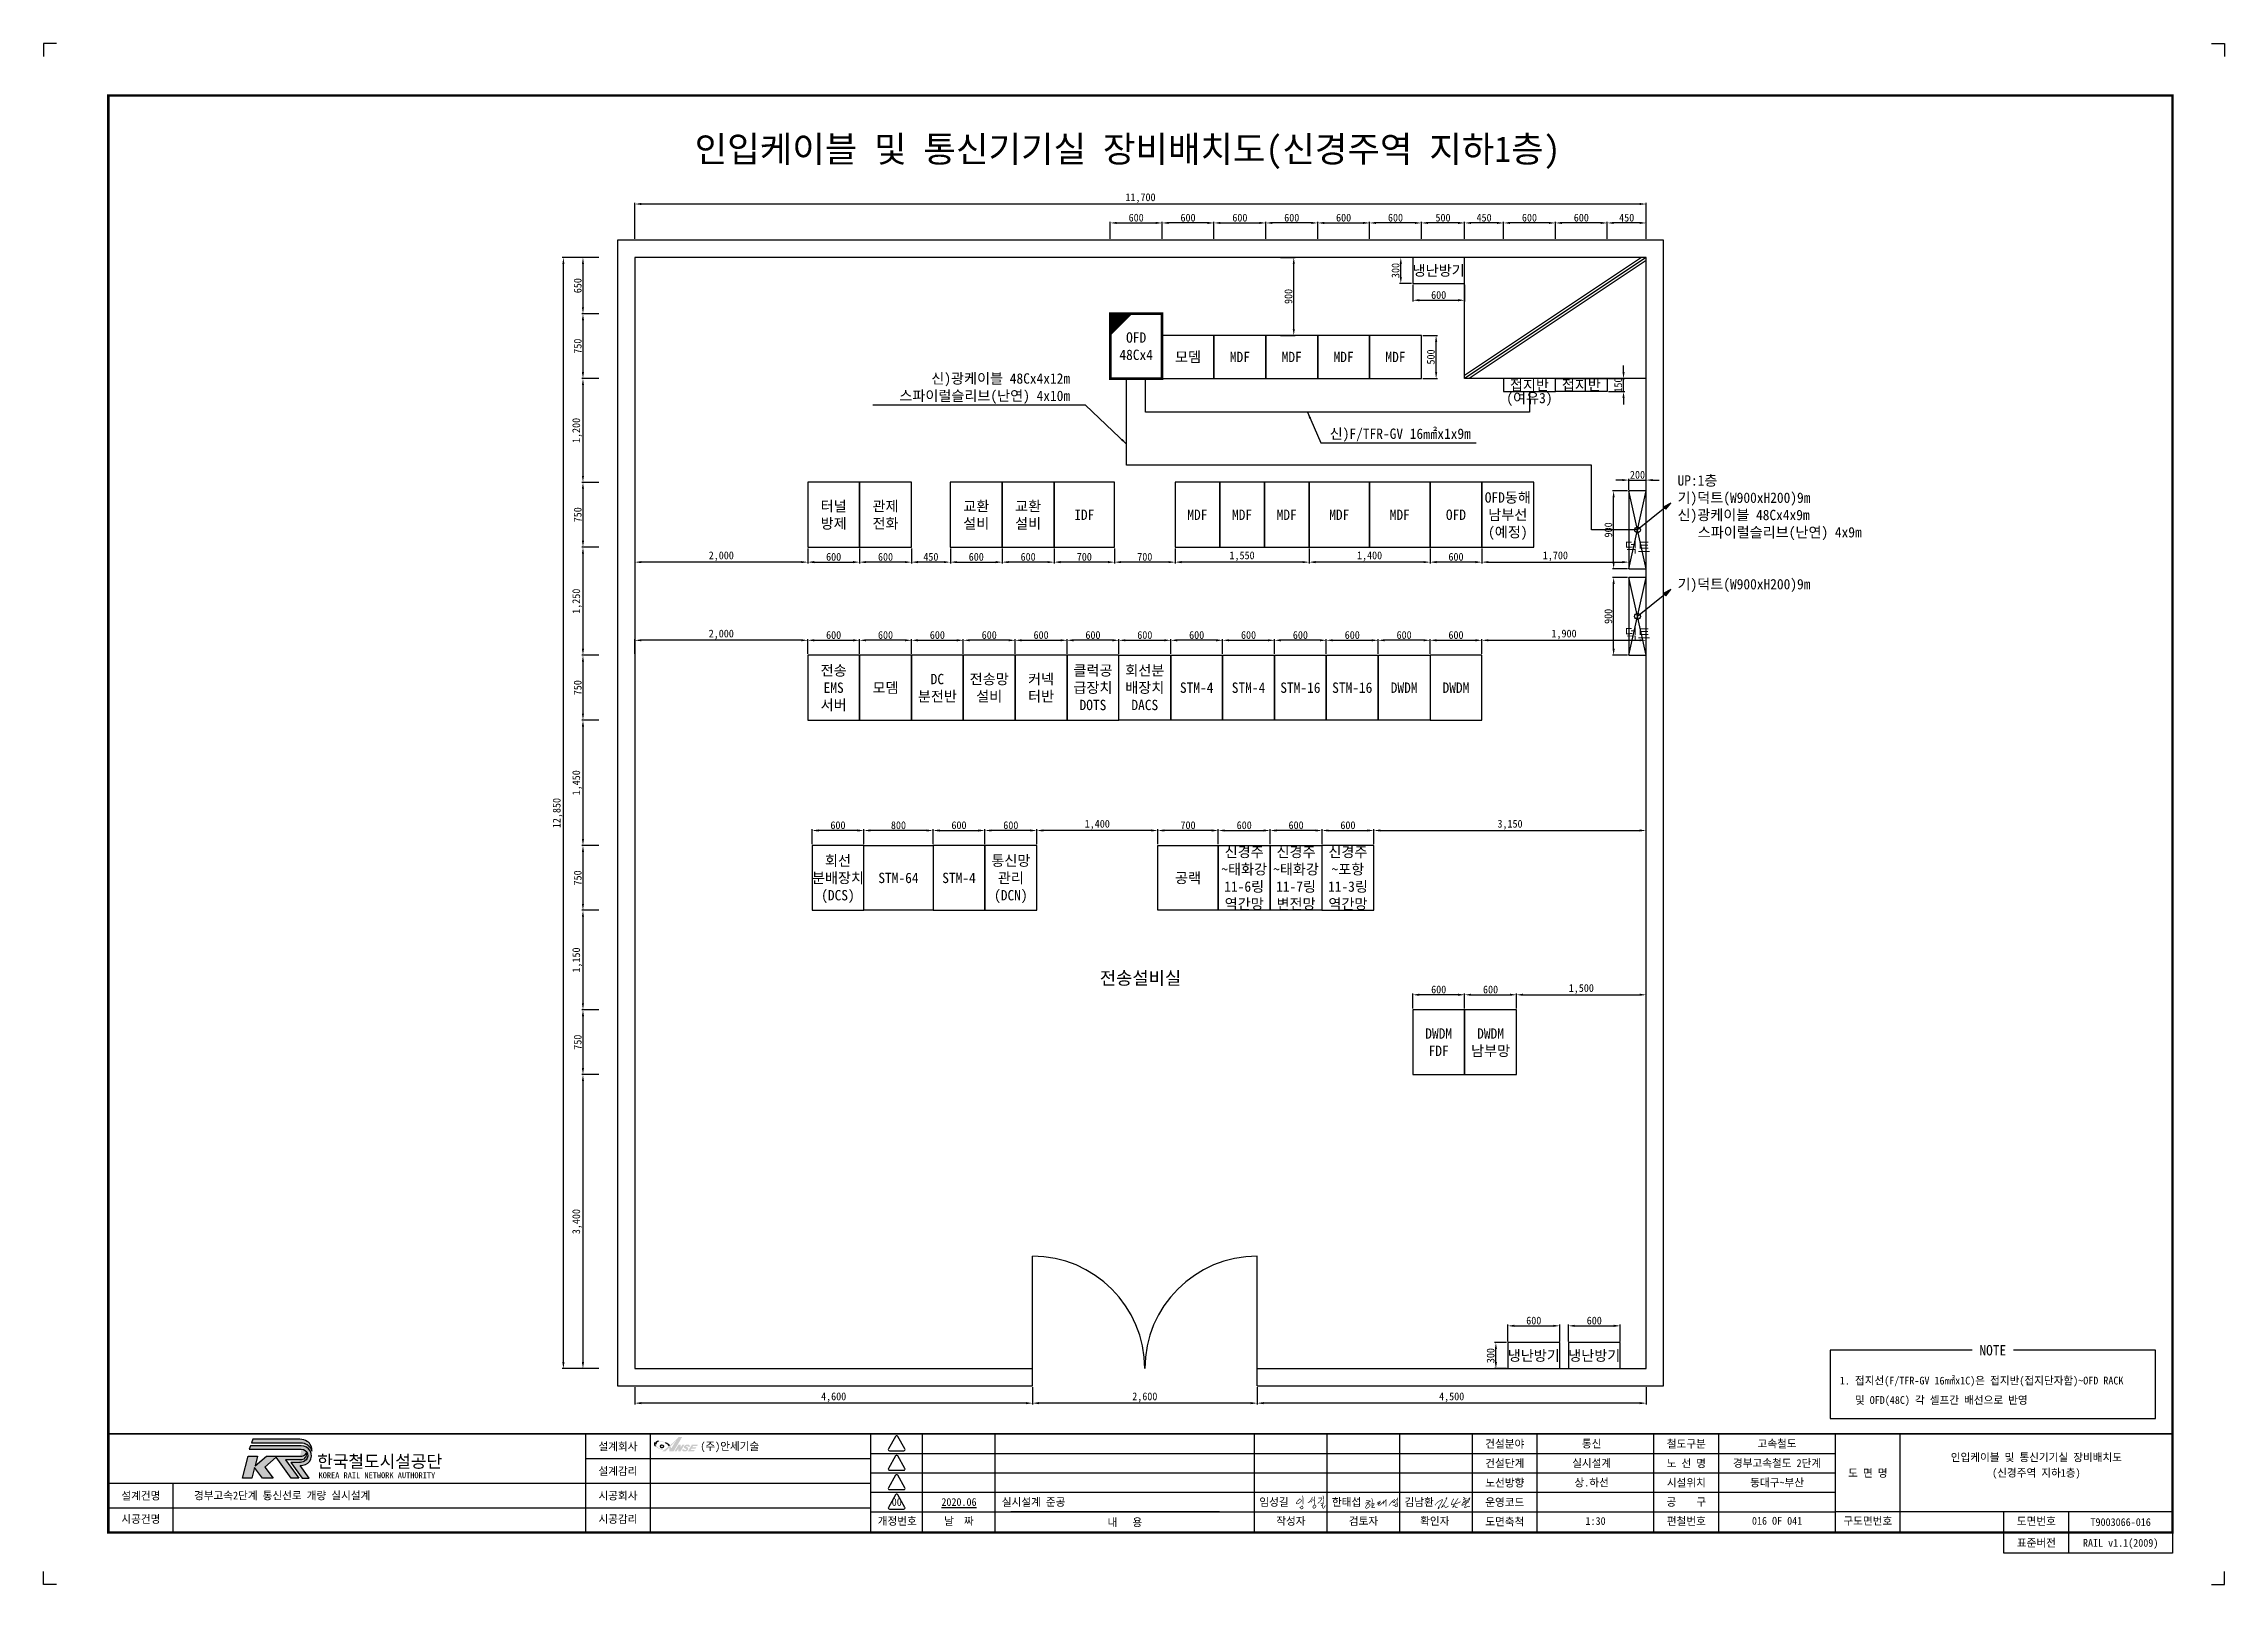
# Paper-space layout '신경주역' of a CAD drawing. Header units: millimetres. Extents: x 0 to 841, y 0 to 594.
# The model-space entities are those that its viewports show. They can reach past a viewport. Long polylines and large blocks are cut down to what shows.
import ezdxf
from ezdxf.enums import TextEntityAlignment as Align

# ---------------------------------------------------------------- set-up
doc = ezdxf.new("R2010")
doc.units = ezdxf.units.MM
doc.linetypes.add('HIDDEN', pattern=[0.375, 0.25, -0.125])
for name, color, linetype in [('TN-TEXT', 6, 'Continuous'), ('TT-BASE', 253, 'Continuous'), ('TT-CABL', 4, 'Continuous'), ('TX-BORD', 7, 'Continuous'), ('TZ-BASE', 253, 'Continuous'), ('TZ-DIMS', 1, 'Continuous'), ('TZ-LEAL', 1, 'Continuous'), ('TZ-LEAT', 3, 'Continuous'), ('TZ-LINE', 4, 'Continuous'), ('TZ-SYMB', 2, 'Continuous'), ('TZ-TEX2', 3, 'Continuous'), ('TZ-TEXT', 3, 'Continuous')]:
    doc.layers.add(name, color=color, linetype=linetype)
doc.layers.add('TX-PAPR', color=2, linetype='Continuous', plot=False)
doc.styles.add('KORAIL', font='GulimChe.ttf')
doc.styles.get("Standard").update_dxf_attribs({"font": 'GulimChe.ttf'})
doc.styles.add('TB_TEXT', font='GulimChe.ttf')
doc.styles.add('TB_WBTXT', font='GulimChe.ttf')
doc.linetypes.add('BATTINB', pattern='A,0,-0.0025,[134,GulimChe.ttf,S=0.0025,R=0,X=-0.0025,Y=0.01],-0.005,[134,GulimChe.ttf,S=0.0025,R=180,X=0.0025,Y=0.01],-0.0025', length=0.01)
doc.dimstyles.new('D30', dxfattribs={"dimscale": 30, "dimtxt": 3, "dimasz": 2.5, "dimexe": 0.5, "dimexo": 0.5, "dimgap": 0.5, "dimtad": 1, "dimdec": 0, "dimzin": 1, "dimdsep": 46, "dimlunit": 6, "dimtxsty": 'Standard', "dimcen": 1, "dimclrd": 1, "dimclre": 1, "dimclrt": 3, "dimadec": 0, "dimazin": 0, "dimtfac": 1, "dimtdec": 0, "dimtix": 1, "dimtmove": 2, "dimatfit": 3, "dimfxl": 0, "dimtvp": 2, "dimlwd": -1, "dimlwe": -1, "dimarcsym": 0})

psp = doc.layouts.new('신경주역')

msp = doc.modelspace()

# ---------------------------------------------------------------- texts
at = {"layer": 'TN-TEXT'}
for s, p in [('신)광케이블 48Cx4x9m', (316730.3, -43642.3)), ('   스파이럴슬리브(난연) 4x9m', (316730.3, -43842.2))]:
    msp.add_text(s, height=120, dxfattribs=at).set_placement(p, align=Align.MIDDLE_LEFT)
at = {"layer": 'TN-TEXT', "insert": (312706.1, -42794.4), "char_height": 120, "attachment_point": 7}
msp.add_mtext('{\\C6;신)}F/TFR-GV 16㎟x1x9m', dxfattribs=at)
at = {"layer": 'TZ-BASE', "linetype": 'BATTINB', "ltscale": 0.1}
msp.add_text('전송설비실', height=150, dxfattribs=at).set_placement((310516.9, -48997.9), align=Align.MIDDLE_CENTER)
at = {"layer": 'TZ-LEAT', "insert": (309702.5, -42355.6), "char_height": 120, "attachment_point": 9}
msp.add_mtext('{\\C6;신)광케이블 48Cx4x12m\\P\\pt240;  스파이럴슬리브(난연) 4x10m}', dxfattribs=at)
at = {"layer": 'TZ-TEX2'}
for s, height, p in [('UP:1층', 120, (316730.3, -43242.6)), ('기)덕트(W900xH200)9m ', 120, (316730.3, -43442.5)), ('기)덕트(W900xH200)9m ', 120, (316730.3, -44442.5)), ('1. 접지선(F/TFR-GV 16㎟x1C)은 접지반(접지단자함)~OFD RACK', 90, (318608.1, -53654, 46.5)), ('   및 OFD(48C) 각 셀프간 배선으로 반영', 90, (318608.1, -53879, 46.5))]:
    msp.add_text(s, height=height, dxfattribs=at).set_placement(p, align=Align.MIDDLE_LEFT)
msp.add_text('NOTE', height=120, dxfattribs=at).set_placement((320377.6, -53303, 46.5), align=Align.MIDDLE)
at = {"layer": 'TZ-TEXT'}
for s, p in [('냉난방기', (313966.9, -40814.8)), ('OFD', (310466.9, -41589.8)), ('48Cx4', (310466.9, -41789.8)), ('모뎀', (311066.9, -41814.8)), ('MDF', (311666.9, -41814.8)), ('MDF', (312266.9, -41814.8)), ('MDF', (312866.9, -41814.8)), ('MDF', (313466.9, -41814.8)), ('접지반', (315016.9, -42139.8)), ('접지반', (315616.9, -42139.8)), ('(여유3)', (315016.9, -42289.8)), ('OFD동해', (314766.9, -43439.8)), ('터널', (306966.9, -43539.8)), ('관제', (307566.9, -43539.8)), ('교환', (308616.9, -43539.8)), ('교환', (309216.9, -43539.8)), ('IDF', (309866.9, -43639.8)), ('MDF', (311175.2, -43639.8)), ('MDF', (311691.9, -43639.8)), ('MDF', (312208.6, -43639.8)), ('MDF', (312816.9, -43639.8)), ('MDF', (313516.9, -43639.8)), ('OFD', (314166.9, -43639.8)), ('남부선', (314766.9, -43639.8)), ('방제', (306966.9, -43739.8)), ('전화', (307566.9, -43739.8)), ('설비', (308616.9, -43739.8)), ('설비', (309216.9, -43739.8)), ('(예정)', (314766.9, -43839.8)), ('덕트', (316266.9, -44015.5)), ('덕트', (316266.9, -45015.5)), ('전송', (306966.9, -45439.8)), ('클럭공', (309966.9, -45439.8)), ('회선분', (310566.9, -45439.8)), ('EMS', (306966.9, -45639.8)), ('모뎀', (307566.9, -45639.8)), ('분전반', (308166.9, -45739.8)), ('DC', (308166.9, -45539.8)), ('전송망', (308766.9, -45539.8)), ('설비', (308766.9, -45739.8)), ('커넥', (309366.9, -45539.8)), ('터반', (309366.9, -45739.8)), ('급장치', (309966.9, -45639.8)), ('배장치', (310566.9, -45639.8)), ('STM-4', (311166.9, -45639.8)), ('STM-4', (311766.9, -45639.8)), ('STM-16', (312366.9, -45639.8)), ('STM-16', (312966.9, -45639.8)), ('DWDM', (313566.9, -45639.8)), ('DWDM', (314166.9, -45639.8)), ('서버', (306966.9, -45839.8)), ('DOTS', (309966.9, -45839.8)), ('DACS', (310566.9, -45839.8)), ('회선', (307016.9, -47639.8)), ('통신망', (309016.9, -47639.8)), ('~태화강', (311716.9, -47739.8)), ('신경주', (311716.9, -47539.8)), ('~태화강', (312316.9, -47739.8)), ('신경주', (312316.9, -47539.8)), ('신경주', (312916.9, -47539.8)), ('~포항', (312916.9, -47739.8)), ('분배장치', (307016.9, -47839.8)), ('STM-64', (307716.9, -47839.8)), ('STM-4', (308416.9, -47839.8)), ('관리', (309016.9, -47839.8)), ('공랙', (311066.9, -47839.8)), ('11-6링', (311716.9, -47939.8)), ('11-7링', (312316.9, -47939.8)), ('11-3링', (312916.9, -47939.8)), ('(DCS)', (307016.9, -48039.8)), ('(DCN)', (309016.9, -48039.8)), ('역간망', (311716.9, -48139.8)), ('변전망', (312316.9, -48139.8)), ('역간망', (312916.9, -48139.8)), ('DWDM', (313966.9, -49639.8)), ('DWDM', (314566.9, -49639.8)), ('FDF', (313966.9, -49839.8)), ('남부망', (314566.9, -49839.8)), ('냉난방기', (315066.9, -53364.8)), ('냉난방기', (315766.9, -53364.8))]:
    msp.add_text(s, height=120, dxfattribs=at).set_placement(p, align=Align.MIDDLE_CENTER)

# ---------------------------------------------------------------- blocks, each defined once
blk = doc.blocks.new('CXGLOGO-UNIT-KRNA-COLOR')
h = blk.add_hatch(color=166)
edge = h.paths.add_edge_path()
edge.add_arc((15.3, 4.2), 10, 59.195, 87.6904)
edge.add_line((15.7, 14.2), (-14.6, 14.2))
edge.add_line((-14.6, 14.2), (-15.4, 11.9))
edge.add_line((-15.4, 11.9), (17.3, 11.9))
edge.add_arc((16.4, 4.8), 7.13, 14.4338, 82.8523, ccw=False)
edge.add_arc((17.2, 7.5), 6.18, 351.2788, 418.625)
h = blk.add_hatch(color=166)
edge = h.paths.add_edge_path()
edge.add_line((-17.6, 3.4), (-11.6, 3.4))
edge.add_line((-11.6, 3.4), (-13.1, -2.8))
edge.add_line((-13.1, -2.8), (-5.8, 3.4))
edge.add_line((-5.8, 3.4), (16.9, 3.4))
edge.add_arc((16.5, 6.7), 3.37, 277.1672, 339.2536)
edge.add_arc((16.5, 4.5), 3.37, -86.0611, 17.644, ccw=False)
edge.add_line((16.7, 1.1), (6.4, 1.1))
edge.add_line((6.4, 1.1), (15, -10.7))
edge.add_line((15, -10.7), (10.1, -10.7))
edge.add_line((10.1, -10.7), (0.4, 2.7))
edge.add_line((0.4, 2.7), (-6.9, -3.7))
edge.add_line((-6.9, -3.7), (-1.4, -10.8))
edge.add_line((-1.4, -10.8), (-8.3, -10.8))
edge.add_line((-8.3, -10.8), (-13.5, -4))
edge.add_line((-13.5, -4), (-15.1, -10.8))
edge.add_line((-15.1, -10.8), (-21.2, -10.8))
edge.add_line((-21.2, -10.8), (-17.6, 3.4))
h = blk.add_hatch(color=46)
edge = h.paths.add_edge_path()
edge.add_arc((15.4, 5.5), 6.16, 269.178, 301.5498, ccw=False)
edge.add_line((15.3, -0.7), (9.8, -0.7))
edge.add_line((9.8, -0.7), (17.2, -10.8))
edge.add_line((17.2, -10.8), (21.7, -10.8))
edge.add_line((21.7, -10.8), (15.9, -2.7))
edge.add_arc((15.5, 6.1), 8.86, 272.286, 317.0312)
edge.add_arc((16.8, 3.7), 6.34, 325.2805, 452.1314)
edge.add_line((16.5, 10), (-16, 10))
edge.add_line((-16, 10), (-16.8, 7.8))
edge.add_line((-16.8, 7.8), (16.6, 7.8))
edge.add_arc((16.8, 3.8), 3.99, -62.7193, 92.2922, ccw=False)
at = {"color": 166}
for points in [[(20.4, 12.8, 0.12498), (15.7, 14.2), (-14.6, 14.2), (-15.4, 11.9), (17.3, 11.9, -0.307728), (23.3, 6.6, 0.302614)], [(-17.6, 3.4), (-11.6, 3.4), (-13.1, -2.8), (-5.8, 3.4), (16.9, 3.4, 0.27773), (19.7, 5.5, -0.486141), (16.7, 1.1), (6.4, 1.1), (15, -10.7), (10.1, -10.7), (0.4, 2.7), (-6.9, -3.7), (-1.4, -10.8), (-8.3, -10.8), (-13.5, -4), (-15.1, -10.8), (-21.2, -10.8)]]:
    blk.add_lwpolyline(points, format="xyb", close=True, dxfattribs=at)
at = {"color": 46}
blk.add_lwpolyline([(18.6, 0.2, -0.142195), (15.3, -0.7), (9.8, -0.7), (17.2, -10.8), (21.7, -10.8), (15.9, -2.7, 0.197757), (22, 0.1, 0.61792), (16.5, 10), (-16, 10), (-16.8, 7.8), (16.6, 7.8, -0.802668)], format="xyb", close=True, dxfattribs=at)
blk = doc.blocks.new('CXGLOGO-KRNA-COLOR')
blk.add_blockref('CXGLOGO-UNIT-KRNA-COLOR', (0, 0))
at = {"color": 166, "style": 'KORAIL'}
for s, height, p in [('한국철도시설공단', 8, (26.8, -4)), ('KOREA RAIL NETWORK AUTHORITY', 3.75, (27.7, -10.8))]:
    blk.add_text(s, height=height, dxfattribs=at).set_placement(p)
blk = doc.blocks.new('TXBLKA1-KRNAH')
at = {"layer": 'TX-BORD'}
h = blk.add_hatch(color=5, dxfattribs=at)
h.paths.add_polyline_path([(241.41, 53.44, 0.096425), (239.85, 54.59, 0.1233), (237.07, 55.37, 0.107959), (236.18, 55.25, 0.147974), (235.63, 54.71, 0.146771), (235.6, 53.86, 0.166867), (235.92, 53.32, 0.084002), (237.3, 52.29, 0.125004), (238.6, 51.98, 0.324316), (238.9, 52.16, 0.181232), (238.8, 52.77, -0.176206), (238.41, 52.66, -0.165955), (238.43, 52.37, -0.236091), (238.11, 52.27, -0.163197), (237.2, 52.6, -0.211159), (236.11, 54.03, -0.492063), (237.15, 55.14, -0.264032), (241.01, 53.12, -0.023302), (238.51, 51.28), (239.75, 51.28, 0.034752), (241.24, 52.65, -0.038457), (241.29, 51.28), (242.97, 51.28), (246.25, 56.8), (244.88, 56.8, -0.036327)])
h.paths.add_polyline_path([(242.08, 52.46), (241.66, 53.16, 0.03885), (244.06, 55.69)], flags=16)
h = blk.add_hatch(color=3, dxfattribs=at)
h.paths.add_polyline_path([(244.79, 51.28), (245.61, 51.28), (247.14, 53.85), (246.32, 53.85), (245.64, 52.71), (245.64, 53.85), (244.83, 53.85), (243.3, 51.28), (244.11, 51.28), (244.79, 52.43)])
h.paths.add_polyline_path([(247.73, 51.85, -0.206701), (247.2, 51.81, -0.316027), (247.06, 51.95, -0.031225), (247.06, 52.07), (246.36, 52.07, 0.483426), (246.52, 51.35, 0.203838), (248.04, 51.43, 0.079762), (248.43, 51.8, 0.172378), (248.58, 52.3, 0.221594), (248.3, 52.81, 0.038449), (247.87, 53.02, -0.563174), (247.89, 53.34, -0.276773), (248.29, 53.37, -0.312628), (248.42, 53.08), (249.21, 53.08, 0.143901), (249.17, 53.48, 0.169249), (248.83, 53.82, 0.119216), (248.04, 53.89, 0.167621), (247.24, 53.47, 0.258991), (246.94, 52.74, 0.208246), (247.3, 52.44, -0.022645), (247.74, 52.2, -0.588103)])
h.paths.add_polyline_path([(249.56, 51.83), (249.82, 52.27), (251.36, 52.27), (251.72, 52.86), (250.18, 52.86), (250.44, 53.3), (251.98, 53.3), (252.31, 53.85), (250, 53.85), (248.47, 51.28), (250.78, 51.28), (251.1, 51.83)])
h.paths.add_polyline_path([(239.05, 53.25, 1), (237.87, 53.25, 1)])
at = {"layer": 'DEFPOINTS', "color": 1}
blk.add_line((836, 594), (841, 594), dxfattribs=at)
for points in [[(5, 594), (0, 594), (0, 589)], [(836, 594), (841, 594), (841, 589)], [(5, 0), (0, 0), (0, 5)], [(836, 0), (841, 0), (841, 5)]]:
    blk.add_lwpolyline(points, dxfattribs=at)
at = {"layer": 'TX-BORD'}
for p, q in [((234, 20), (234, 58)), ((319, 50.5), (549.5, 50.5)), ((339, 20), (339, 58)), ((367, 20), (367, 58)), ((467, 20), (467, 58)), ((495, 20), (495, 58)), ((523, 20), (523, 58)), ((549.5, 50.5), (691, 50.5)), ((576, 20), (576, 58)), ((621, 20), (621, 58)), ((646, 20), (646, 58)), ((716, 20), (716, 58)), ((209, 48.5), (319, 48.5)), ((319, 43), (549.5, 43)), ((549.5, 43), (691, 43)), ((25, 39), (319, 39)), ((50, 20), (50, 39)), ((319, 35.5), (549.5, 35.5)), ((549.5, 35.5), (691, 35.5)), ((25, 29.5), (319, 29.5)), ((319, 28), (691, 28)), ((453.5, 28), (373, 28)), ((821, 28), (691, 28)), ((756, 20), (756, 28)), ((781, 12), (781, 28))]:
    blk.add_line(p, q, dxfattribs=at)
at = {"layer": 'TX-BORD', "const_width": 1}
blk.add_lwpolyline([(821, 20), (25, 20), (25, 574), (821, 574)], close=True, dxfattribs=at)
at = {"layer": 'TX-BORD'}
for points, const_width in [([(25, 58), (821, 58)], 0.5), ([(209, 20), (209, 58)], 0.5), ([(209, 20), (209, 58)], 0.5), ([(319, 20), (319, 58)], 0.5), ([(551, 20), (551, 58)], 0.5), ([(691, 20), (691, 58)], 0.5), ([(489.16, 32.47), (490.23, 32.6)], 0.24), ([(510.02, 32.43), (511.22, 32.3), (511.29, 32.17), (511.29, 31.91), (509.68, 31.25), (511.29, 31.91), (511.93, 32.15), (511.29, 31.91), (510.45, 30.87), (510.06, 30.25), (509.86, 29.88), (509.82, 29.64), (509.85, 29.48), (509.94, 29.38), (510.07, 29.35), (510.38, 29.36), (511.09, 29.84), (511.32, 30.09), (511.53, 30.37), (511.52, 30.66), (511.47, 30.83), (511.33, 30.95), (511.02, 30.99), (510.45, 30.87)], 0.24), ([(511.96, 33.12), (512.32, 32.9), (512.39, 32.4), (512.31, 31.14), (512.21, 29.77), (512.24, 29.56), (512.39, 29.52), (512.61, 29.55), (512.95, 29.62), (513.48, 29.76)], 0.24), ([(512.31, 31.14), (512.99, 31.2), (513.13, 31.16), (513.03, 30.78), (512.21, 29.77)], 0.24), ([(514.32, 31.57), (514.59, 31.64), (515.5, 32.11), (514.59, 31.64), (514.69, 31.19), (514.15, 30.85), (514.69, 31.19), (515.47, 31.61), (514.75, 30.62), (514.93, 30.41), (515.2, 30.4), (515.62, 30.7), (516.67, 31.8), (516.69, 32.23), (516.67, 31.8), (516.66, 31.21), (517.64, 32.57), (517.67, 29.98)], 0.24), ([(521.05, 32.83), (519.79, 31.7), (518.83, 30.43), (519.79, 31.7), (520.42, 32.27), (520.32, 31.82), (520.41, 31.55), (520.64, 31.46), (521, 31.65), (520.94, 31.92), (522.01, 32.93), (522.02, 33.4), (522.01, 32.93), (521.99, 31.92), (521.99, 31.59), (521.7, 31.85), (521.99, 31.59), (522.08, 31.07), (522.06, 30.3), (521.97, 30), (521.58, 29.93), (521.29, 29.99), (521.13, 30.2), (521.17, 30.65), (521.36, 30.97), (521.77, 31.01), (522.08, 31)], 0.24), ([(521.15, 30.43), (520.87, 30.43), (520.47, 30.53), (520.28, 30.68)], 0.24)]:
    blk.add_lwpolyline(points, dxfattribs=dict(at, const_width=const_width))
for points in [[(328.58, 57.05), (325.78, 52.19, 0.57735), (326.17, 51.52), (331.78, 51.52, 0.57735), (332.17, 52.19), (329.36, 57.05, 0.57735)], [(328.58, 49.55), (325.78, 44.69, 0.57735), (326.17, 44.02), (331.78, 44.02, 0.57735), (332.17, 44.69), (329.36, 49.55, 0.57735)], [(328.58, 42.05), (325.78, 37.19, 0.57735), (326.17, 36.52), (331.78, 36.52, 0.57735), (332.17, 37.19), (329.36, 42.05, 0.57735)], [(328.58, 34.55), (325.78, 29.69, 0.57735), (326.17, 29.02), (331.78, 29.02, 0.57735), (332.17, 29.69), (329.36, 34.55, 0.57735)]]:
    blk.add_lwpolyline(points, format="xyb", close=True, dxfattribs=at)
at = {"layer": 'TX-BORD', "const_width": 0.24}
for points in [[(485.57, 34.24, -0.031521), (485.64, 32.12, 0.015452), (485.64, 30.85, 0.488947)], [(489.3, 33.6, -0.116912), (488.11, 31.72, -0.245276), (487.54, 31.55, -2.571837)], [(490.15, 33.87, -0.089273), (490.12, 31.67, 0.068943), (490.06, 30.69, 0.261353)], [(493.32, 34.22, -0.102288), (493.6, 33.42, -0.080289), (493.6, 33.07, 0.066761), (493.58, 32.62, -0.06278), (493.53, 31.56, 8.85417)], [(547.43, 33.59, -0.145348), (547.88, 33.43, -0.307225), (547.95, 33.23, -0.212679), (547.38, 32.49, -0.113681), (548.62, 33.04, -0.266507), (548.74, 33, -3.538723)], [(484.54, 33.09, 0.071134), (483.15, 31.48, 0.394214), (483.21, 31.1, 0.224261), (483.52, 31.04, 0.193438), (484.97, 32.08, 0.544983), (484.67, 32.72, 0.066146), (484.03, 32.72, 27.196208)], [(484.41, 29.84, 0.02121), (484.98, 29.12, 0.409369), (485.14, 29.11, -0.211811), (485.49, 29.21, 0.416377), (485.62, 29.3, 0.123643), (485.54, 30.12, 0.523631), (485.28, 30.19, -0.072983), (484.51, 29.7, 0.005941)], [(488.57, 32.27, -0.142438), (489.07, 31.68, 5.949847)], [(490.05, 30.54, 0.235154), (489.49, 29.9, 0.345857), (489.7, 29.41, 0.306746), (490.2, 29.45, 0.103095), (490.63, 29.98, 0.395571), (490.49, 30.5, 0.242915), (490.05, 30.54, 6.064713)], [(491.55, 33.36, 0.139976), (491.83, 33.26, 0.096355), (492.64, 33.37, -0.240321), (492.85, 33.34, -0.353191), (492.93, 33.05, -0.157335), (491.33, 31.22, -6.381378)], [(492.46, 31.11), (493.22, 31.4, -0.375176), (493.45, 31.31, -0.266244), (493.45, 31.13, -0.042219), (493.07, 30.6, -0.159939), (492.63, 30.34, -0.171647), (493.2, 30.37, -0.458058), (493.29, 30.17, 0.159326), (493.23, 29.58, 0.227707), (493.39, 29.37, 0.407988), (493.73, 29.47, -0.001483), (493.89, 29.78, 0.004186), (494.14, 30.24, -0.100484), (494.33, 30.47, -0.346277)], [(536.7, 30.48, -0.382901), (536.65, 30.71, -0.12512), (539.4, 32.69, -0.474239), (539.59, 32.59, -0.046113), (537.92, 29.73, 0.151113), (537.77, 29.29, 0.58991), (537.88, 29.22, 0.096338), (538.33, 29.72, 2.196927)], [(540.73, 33.09, -0.071383), (541.05, 33.41, -0.346917), (541.16, 33.41, -0.258278), (541.18, 33.35, -0.079918), (541.06, 32.96, -0.048596), (539.06, 29.69, 0.947427), (539.13, 29.64, -0.022437), (540.04, 30.36, -0.344585), (540.2, 30.35, -0.12284), (540.25, 30.29, 0.011347), (540.43, 29.85, 0.194638), (540.6, 29.69, 0.189435), (540.9, 29.69, 0.009404), (541.84, 30.24, 3.287276)], [(543.84, 33.07, 0.030212), (542.85, 31.06, 0.575113), (543.08, 30.76, 0.043168), (545.96, 31.58, 0.237594), (546.32, 31.98, 1.260425)], [(545.61, 33.11, 0.150889), (545.13, 32.65, 0.025288), (543.37, 29.61), (544.07, 30.23, -0.448359), (544.33, 30.16, 0.073819), (544.59, 29.67, 0.359456), (544.94, 29.59, 0.031982), (545.26, 29.77, 3.102048)], [(547.6, 31.85, 0.23976), (547.57, 31.5, 0.345796), (547.69, 31.43, 0.195352), (548.64, 32.18, 0.393888), (548.6, 32.35, 0.293784), (548.35, 32.35, 0.099623), (547.44, 31.43, 0.02205), (546.93, 30.69, 0.380988), (546.98, 30.44, 0.18866), (547.1, 30.41), (549.22, 31.59, 0.122154), (549.44, 31.8), (550.04, 33.22, 0.396041), (549.99, 33.36, 0.224142), (549.88, 33.36, 0.078358), (549.02, 32.08), (547.95, 29.67, 0.444285), (547.97, 29.61), (548.29, 29.6, 0.179185), (548.5, 29.67), (549.15, 30.07, -0.135616), (549.34, 30.12), (550.04, 30.11)]]:
    blk.add_lwpolyline(points, format="xyb", dxfattribs=at)
at = {"layer": 'TX-BORD'}
blk.add_lwpolyline([(821, 20), (821, 12), (756, 12), (756, 20)], close=True, dxfattribs=at)
at = {"layer": 'TX-BORD', "color": 3}
blk.add_circle((238.46, 53.25), 0.594, dxfattribs=at)
at = {"layer": 'TX-BORD', "color": 5}
for centre, radius, start, end in [((237.04, 54.23), 1.49, 161.17216, 194.57108), ((236.55, 54.06), 0.967, 192.10036, 229.99429), ((237.06, 54.19), 0.96, 84.64387, 189.44431), ((237.68, 50.02), 5.06, 42.58477, 64.6157)]:
    blk.add_arc(centre, radius, start, end, dxfattribs=at)
at = {"layer": 'TX-BORD', "xscale": 0.6, "yscale": 0.6}
blk.add_blockref('CXGLOGO-KRNA-COLOR', (89.41, 47.41), dxfattribs=at)
at = {"layer": 'TX-BORD', "style": 'TB_TEXT'}
for s, p in [('설계회사', (221.5, 53.25)), ('건설분야', (563.5, 54.25)), ('철도구분', (633.5, 54.25)), ('설계감리', (221.5, 43.75)), ('건설단계', (563.5, 46.75)), ('노 선 명', (633.5, 46.75)), ('도 면 명', (703.5, 43)), ('설계건명', (37.5, 34.25)), ('시공회사', (221.5, 34.25)), ('노선방향', (563.5, 39.25)), ('시설위치', (633.5, 39.25)), ('시공건명', (37.5, 25.25)), ('시공감리', (221.5, 25.25)), ('개정번호', (329.21, 24.5)), ('날  짜', (353, 24.5)), ('내   용', (417, 24)), ('작성자', (481, 24.5)), ('검토자', (509, 24.5)), ('확인자', (536.5, 24.5)), ('운영코드', (563.5, 31.75)), ('도면축척', (563.5, 24.25)), ('공    구', (633.5, 31.75)), ('편철번호', (633.5, 24.5)), ('구도면번호', (703.5, 24.51)), ('도면번호', (768.5, 24.51))]:
    blk.add_text(s, height=3, dxfattribs=at).set_placement(p, align=Align.MIDDLE)
blk.add_text('표준버전', height=3, dxfattribs=at).set_placement((768.5, 16), align=Align.MIDDLE_CENTER)
at = {"layer": 'TX-BORD', "style": 'TB_TEXT', "flags": 1}
blk.add_attdef('TD_CLASSCODE', text='', height=3, dxfattribs=at).set_placement((25, 577.54), align=Align.MIDDLE_LEFT)
at = {"layer": 'TX-BORD'}
for tag, height, style, p in [('TB_MTITIL', 10, 'TB_WBTXT', (418, 553.33)), ('TB_STITL', 7, 'TB_WBTXT', (418, 538.33)), ('TR_RNUM4', 3, 'TB_TEXT', (329, 54.25)), ('TR_RDAT4', 3, 'TB_TEXT', (353, 54.25)), ('TD_FIELD', 3, 'TB_TEXT', (597, 54.25)), ('TD_RLCLASS', 3, 'TB_TEXT', (668.5, 54.25)), ('TD_DNAME_TOP', 3, 'TB_TEXT', (768.5, 48.98)), ('TR_RNUM3', 3, 'TB_TEXT', (329, 46.75)), ('TR_RDAT3', 3, 'TB_TEXT', (353, 46.75)), ('TD_CSTEP', 3, 'TB_TEXT', (597, 46.75)), ('TD_RLNAME', 3, 'TB_TEXT', (668.5, 46.75)), ('TD_DNAME_MAIN', 3, 'TB_TEXT', (768.5, 43)), ('TR_RNUM2', 3, 'TB_TEXT', (329, 39.25)), ('TR_RDAT2', 3, 'TB_TEXT', (353, 39.25)), ('TD_DIRCODE', 3, 'TB_TEXT', (597, 39.25)), ('TD_RLSECT', 3, 'TB_TEXT', (668.5, 39.25)), ('TD_DNAME_BOT', 3, 'TB_TEXT', (768.5, 36.98)), ('TR_RNUM1', 3, 'TB_TEXT', (329, 31.75)), ('TR_RDAT1', 3, 'TB_TEXT', (353, 31.75)), ('TD_SYSCODE', 3, 'TB_TEXT', (597, 31.75)), ('SCALE', 3, 'TB_TEXT', (598.5, 24.45)), ('TD_CSECT', 3, 'TB_TEXT', (668.5, 31.75)), ('TD_DWGNO', 3, 'TB_TEXT', (668.5, 24.5)), ('TD_DWGCODE_PREV', 3, 'TB_TEXT', (736, 24)), ('TD_DWGCODE', 3, 'TB_TEXT', (801, 24)), ('TD_VERSION', 3, 'TB_TEXT', (801, 16))]:
    blk.add_attdef(tag, text='', height=height, dxfattribs=dict(at, style=style)).set_placement(p, align=Align.MIDDLE_CENTER)
at = {"layer": 'TX-BORD', "style": 'TB_TEXT'}
for tag, p in [('TD_DCOMP', (253.27, 53.25)), ('TR_RCON4', (369.52, 54.25)), ('TR_DGN4', (468.83, 54.25)), ('TR_CHK4', (496.83, 54.25)), ('TR_APP4', (524.83, 54.25)), ('TD_DSCCOMP', (253.27, 43.75)), ('TR_RCON3', (369.52, 46.75)), ('TR_DGN3', (468.83, 46.75)), ('TR_CHK3', (496.83, 46.75)), ('TR_APP3', (524.83, 46.75)), ('TD_DNAME', (58, 34.25)), ('TD_CCOMP', (253.27, 34.25)), ('TR_RCON2', (369.52, 39.25)), ('TR_DGN2', (468.83, 39.25)), ('TR_CHK2', (496.83, 39.25)), ('TR_APP2', (524.83, 39.25)), ('TD_CNAME', (58, 25.15)), ('TD_CSCOMP', (253.27, 25.25)), ('TR_RCON1', (369.52, 31.75)), ('TR_DGN1', (468.83, 31.75)), ('TR_CHK1', (496.83, 31.75)), ('TR_APP1', (524.83, 31.75))]:
    blk.add_attdef(tag, text='', height=3, dxfattribs=at).set_placement(p, align=Align.MIDDLE_LEFT)
blk = doc.blocks.new('*D756')
at = {"layer": 'DEFPOINTS', "color": 0}
for p in [(315917, -40265), (315917, -40465), (316367, -40465)]:
    blk.add_point(p, dxfattribs=at)
at = {"layer": 'TZ-DIMS', "color": 1}
for p, q in [((315917, -40450), (315917, -40250)), ((316292, -40265), (315992, -40265)), ((316367, -40450), (316367, -40250))]:
    blk.add_line(p, q, dxfattribs=at)
for points in [[(315992, -40252), (315992, -40277), (315917, -40265)], [(316292, -40252), (316292, -40277), (316367, -40265)]]:
    blk.add_solid(points, dxfattribs=at)
at = {"layer": 'TZ-DIMS', "color": 3, "insert": (316142, -40204), "char_height": 90, "attachment_point": 5}
blk.add_mtext('450', dxfattribs=at)
blk = doc.blocks.new('*D757')
at = {"layer": 'DEFPOINTS', "color": 0}
for p in [(315317, -40265), (315317, -40465), (315917, -40465)]:
    blk.add_point(p, dxfattribs=at)
at = {"layer": 'TZ-DIMS', "color": 1}
for p, q in [((315317, -40450), (315317, -40250)), ((315842, -40265), (315392, -40265)), ((315917, -40450), (315917, -40250))]:
    blk.add_line(p, q, dxfattribs=at)
for points in [[(315392, -40252), (315392, -40277), (315317, -40265)], [(315842, -40252), (315842, -40277), (315917, -40265)]]:
    blk.add_solid(points, dxfattribs=at)
at = {"layer": 'TZ-DIMS', "color": 3, "insert": (315617, -40204), "char_height": 90, "attachment_point": 5}
blk.add_mtext('600', dxfattribs=at)
blk = doc.blocks.new('*D758')
at = {"layer": 'DEFPOINTS', "color": 0}
for p in [(314717, -40265), (314717, -40465), (315317, -40465)]:
    blk.add_point(p, dxfattribs=at)
at = {"layer": 'TZ-DIMS', "color": 1}
for p, q in [((314717, -40450), (314717, -40250)), ((315242, -40265), (314792, -40265)), ((315317, -40450), (315317, -40250))]:
    blk.add_line(p, q, dxfattribs=at)
for points in [[(314792, -40252), (314792, -40277), (314717, -40265)], [(315242, -40252), (315242, -40277), (315317, -40265)]]:
    blk.add_solid(points, dxfattribs=at)
at = {"layer": 'TZ-DIMS', "color": 3, "insert": (315017, -40204), "char_height": 90, "attachment_point": 5}
blk.add_mtext('600', dxfattribs=at)
blk = doc.blocks.new('*D759')
at = {"layer": 'DEFPOINTS', "color": 0}
for p in [(314267, -40265), (314267, -40465), (314717, -40465)]:
    blk.add_point(p, dxfattribs=at)
at = {"layer": 'TZ-DIMS', "color": 1}
for p, q in [((314267, -40450), (314267, -40250)), ((314642, -40265), (314342, -40265)), ((314717, -40450), (314717, -40250))]:
    blk.add_line(p, q, dxfattribs=at)
for points in [[(314342, -40252), (314342, -40277), (314267, -40265)], [(314642, -40252), (314642, -40277), (314717, -40265)]]:
    blk.add_solid(points, dxfattribs=at)
at = {"layer": 'TZ-DIMS', "color": 3, "insert": (314492, -40204), "char_height": 90, "attachment_point": 5}
blk.add_mtext('450', dxfattribs=at)
blk = doc.blocks.new('*D760')
at = {"layer": 'DEFPOINTS', "color": 0}
for p in [(313767, -40265), (313767, -40465), (314267, -40465)]:
    blk.add_point(p, dxfattribs=at)
at = {"layer": 'TZ-DIMS', "color": 1}
for p, q in [((313767, -40450), (313767, -40250)), ((314192, -40265), (313842, -40265)), ((314267, -40450), (314267, -40250))]:
    blk.add_line(p, q, dxfattribs=at)
for points in [[(313842, -40252), (313842, -40277), (313767, -40265)], [(314192, -40252), (314192, -40277), (314267, -40265)]]:
    blk.add_solid(points, dxfattribs=at)
at = {"layer": 'TZ-DIMS', "color": 3, "insert": (314017, -40204), "char_height": 90, "attachment_point": 5}
blk.add_mtext('500', dxfattribs=at)
blk = doc.blocks.new('*D761')
at = {"layer": 'DEFPOINTS', "color": 0}
for p in [(313167, -40265), (313167, -40465), (313767, -40465)]:
    blk.add_point(p, dxfattribs=at)
at = {"layer": 'TZ-DIMS', "color": 1}
for p, q in [((313167, -40450), (313167, -40250)), ((313692, -40265), (313242, -40265)), ((313767, -40450), (313767, -40250))]:
    blk.add_line(p, q, dxfattribs=at)
for points in [[(313242, -40252), (313242, -40277), (313167, -40265)], [(313692, -40252), (313692, -40277), (313767, -40265)]]:
    blk.add_solid(points, dxfattribs=at)
at = {"layer": 'TZ-DIMS', "color": 3, "insert": (313467, -40204), "char_height": 90, "attachment_point": 5}
blk.add_mtext('600', dxfattribs=at)
blk = doc.blocks.new('*D762')
at = {"layer": 'DEFPOINTS', "color": 0}
for p in [(313167, -40265), (312567, -40465), (313167, -40465)]:
    blk.add_point(p, dxfattribs=at)
at = {"layer": 'TZ-DIMS', "color": 1}
for p, q in [((312567, -40450), (312567, -40250)), ((312642, -40265), (313092, -40265)), ((313167, -40450), (313167, -40250))]:
    blk.add_line(p, q, dxfattribs=at)
for points in [[(312642, -40252), (312642, -40277), (312567, -40265)], [(313092, -40252), (313092, -40277), (313167, -40265)]]:
    blk.add_solid(points, dxfattribs=at)
at = {"layer": 'TZ-DIMS', "color": 3, "insert": (312867, -40204), "char_height": 90, "attachment_point": 5}
blk.add_mtext('600', dxfattribs=at)
blk = doc.blocks.new('*D763')
at = {"layer": 'DEFPOINTS', "color": 0}
for p in [(311967, -40265), (311367, -40465), (311967, -40465)]:
    blk.add_point(p, dxfattribs=at)
at = {"layer": 'TZ-DIMS', "color": 1}
for p, q in [((311367, -40450), (311367, -40250)), ((311442, -40265), (311892, -40265)), ((311967, -40450), (311967, -40250))]:
    blk.add_line(p, q, dxfattribs=at)
for points in [[(311442, -40252), (311442, -40277), (311367, -40265)], [(311892, -40252), (311892, -40277), (311967, -40265)]]:
    blk.add_solid(points, dxfattribs=at)
at = {"layer": 'TZ-DIMS', "color": 3, "insert": (311667, -40204), "char_height": 90, "attachment_point": 5}
blk.add_mtext('600', dxfattribs=at)
blk = doc.blocks.new('*D764')
at = {"layer": 'DEFPOINTS', "color": 0}
for p in [(311967, -40265), (311967, -40465), (312567, -40465)]:
    blk.add_point(p, dxfattribs=at)
at = {"layer": 'TZ-DIMS', "color": 1}
for p, q in [((311967, -40450), (311967, -40250)), ((312492, -40265), (312042, -40265)), ((312567, -40450), (312567, -40250))]:
    blk.add_line(p, q, dxfattribs=at)
for points in [[(312042, -40252), (312042, -40277), (311967, -40265)], [(312492, -40252), (312492, -40277), (312567, -40265)]]:
    blk.add_solid(points, dxfattribs=at)
at = {"layer": 'TZ-DIMS', "color": 3, "insert": (312267, -40204), "char_height": 90, "attachment_point": 5}
blk.add_mtext('600', dxfattribs=at)
blk = doc.blocks.new('*D765')
at = {"layer": 'DEFPOINTS', "color": 0}
for p in [(310767, -40265), (310767, -40465), (311367, -40465)]:
    blk.add_point(p, dxfattribs=at)
at = {"layer": 'TZ-DIMS', "color": 1}
for p, q in [((310767, -40450), (310767, -40250)), ((311292, -40265), (310842, -40265)), ((311367, -40450), (311367, -40250))]:
    blk.add_line(p, q, dxfattribs=at)
for points in [[(310842, -40252), (310842, -40277), (310767, -40265)], [(311292, -40252), (311292, -40277), (311367, -40265)]]:
    blk.add_solid(points, dxfattribs=at)
at = {"layer": 'TZ-DIMS', "color": 3, "insert": (311067, -40204), "char_height": 90, "attachment_point": 5}
blk.add_mtext('600', dxfattribs=at)
blk = doc.blocks.new('*D766')
at = {"layer": 'DEFPOINTS', "color": 0}
for p in [(310767, -40265), (310167, -40465), (310767, -40465)]:
    blk.add_point(p, dxfattribs=at)
at = {"layer": 'TZ-DIMS', "color": 1}
for p, q in [((310167, -40450), (310167, -40250)), ((310242, -40265), (310692, -40265)), ((310767, -40450), (310767, -40250))]:
    blk.add_line(p, q, dxfattribs=at)
for points in [[(310242, -40252), (310242, -40277), (310167, -40265)], [(310692, -40252), (310692, -40277), (310767, -40265)]]:
    blk.add_solid(points, dxfattribs=at)
at = {"layer": 'TZ-DIMS', "color": 3, "insert": (310467, -40204), "char_height": 90, "attachment_point": 5}
blk.add_mtext('600', dxfattribs=at)
blk = doc.blocks.new('*D767')
at = {"layer": 'DEFPOINTS', "color": 0}
for p in [(304667, -40046), (304667, -40465), (316367, -40465)]:
    blk.add_point(p, dxfattribs=at)
at = {"layer": 'TZ-DIMS', "color": 1}
for p, q in [((304667, -40450), (304667, -40031)), ((316292, -40046), (304742, -40046)), ((316367, -40450), (316367, -40031))]:
    blk.add_line(p, q, dxfattribs=at)
for points in [[(304742, -40033), (304742, -40058), (304667, -40046)], [(316292, -40033), (316292, -40058), (316367, -40046)]]:
    blk.add_solid(points, dxfattribs=at)
at = {"layer": 'TZ-DIMS', "color": 3, "insert": (310517, -39979), "char_height": 90, "attachment_point": 5}
blk.add_mtext('11,700', dxfattribs=at)
blk = doc.blocks.new('*D768')
at = {"layer": 'DEFPOINTS', "color": 0}
for p in [(304267, -40665), (304067, -41315), (304267, -41315)]:
    blk.add_point(p, dxfattribs=at)
at = {"layer": 'TZ-DIMS', "color": 1}
for p, q in [((304252, -40665), (304052, -40665)), ((304067, -40740), (304067, -41240)), ((304252, -41315), (304052, -41315))]:
    blk.add_line(p, q, dxfattribs=at)
for points in [[(304054, -40740), (304079, -40740), (304067, -40665)], [(304054, -41240), (304079, -41240), (304067, -41315)]]:
    blk.add_solid(points, dxfattribs=at)
at = {"layer": 'TZ-DIMS', "color": 3, "insert": (304006, -40990), "char_height": 90, "attachment_point": 5, "rotation": 90}
blk.add_mtext('650', dxfattribs=at)
blk = doc.blocks.new('*D769')
at = {"layer": 'DEFPOINTS', "color": 0}
for p in [(304267, -41315), (304067, -42065), (304267, -42065)]:
    blk.add_point(p, dxfattribs=at)
at = {"layer": 'TZ-DIMS', "color": 1}
for p, q in [((304252, -41315), (304052, -41315)), ((304067, -41390), (304067, -41990)), ((304252, -42065), (304052, -42065))]:
    blk.add_line(p, q, dxfattribs=at)
for points in [[(304054, -41390), (304079, -41390), (304067, -41315)], [(304054, -41990), (304079, -41990), (304067, -42065)]]:
    blk.add_solid(points, dxfattribs=at)
at = {"layer": 'TZ-DIMS', "color": 3, "insert": (304006, -41690), "char_height": 90, "attachment_point": 5, "rotation": 90}
blk.add_mtext('750', dxfattribs=at)
blk = doc.blocks.new('*D770')
at = {"layer": 'DEFPOINTS', "color": 0}
for p in [(304267, -42065), (304067, -43265), (304267, -43265)]:
    blk.add_point(p, dxfattribs=at)
at = {"layer": 'TZ-DIMS', "color": 1}
for p, q in [((304252, -42065), (304052, -42065)), ((304067, -42140), (304067, -43190)), ((304252, -43265), (304052, -43265))]:
    blk.add_line(p, q, dxfattribs=at)
for points in [[(304054, -42140), (304079, -42140), (304067, -42065)], [(304054, -43190), (304079, -43190), (304067, -43265)]]:
    blk.add_solid(points, dxfattribs=at)
at = {"layer": 'TZ-DIMS', "color": 3, "insert": (304000, -42665), "char_height": 90, "attachment_point": 5, "rotation": 90}
blk.add_mtext('1,200', dxfattribs=at)
blk = doc.blocks.new('*D771')
at = {"layer": 'DEFPOINTS', "color": 0}
for p in [(304267, -43265), (304067, -44015), (304267, -44015)]:
    blk.add_point(p, dxfattribs=at)
at = {"layer": 'TZ-DIMS', "color": 1}
for p, q in [((304252, -43265), (304052, -43265)), ((304067, -43340), (304067, -43940)), ((304252, -44015), (304052, -44015))]:
    blk.add_line(p, q, dxfattribs=at)
for points in [[(304054, -43340), (304079, -43340), (304067, -43265)], [(304054, -43940), (304079, -43940), (304067, -44015)]]:
    blk.add_solid(points, dxfattribs=at)
at = {"layer": 'TZ-DIMS', "color": 3, "insert": (304006, -43640), "char_height": 90, "attachment_point": 5, "rotation": 90}
blk.add_mtext('750', dxfattribs=at)
blk = doc.blocks.new('*D772')
at = {"layer": 'DEFPOINTS', "color": 0}
for p in [(304267, -44015), (304067, -45265), (304267, -45265)]:
    blk.add_point(p, dxfattribs=at)
at = {"layer": 'TZ-DIMS', "color": 1}
for p, q in [((304252, -44015), (304052, -44015)), ((304067, -44090), (304067, -45190)), ((304252, -45265), (304052, -45265))]:
    blk.add_line(p, q, dxfattribs=at)
for points in [[(304054, -44090), (304079, -44090), (304067, -44015)], [(304054, -45190), (304079, -45190), (304067, -45265)]]:
    blk.add_solid(points, dxfattribs=at)
at = {"layer": 'TZ-DIMS', "color": 3, "insert": (304000, -44640), "char_height": 90, "attachment_point": 5, "rotation": 90}
blk.add_mtext('1,250', dxfattribs=at)
blk = doc.blocks.new('*D773')
at = {"layer": 'DEFPOINTS', "color": 0}
for p in [(304267, -45265), (304067, -46015), (304267, -46015)]:
    blk.add_point(p, dxfattribs=at)
at = {"layer": 'TZ-DIMS', "color": 1}
for p, q in [((304252, -45265), (304052, -45265)), ((304067, -45340), (304067, -45940)), ((304252, -46015), (304052, -46015))]:
    blk.add_line(p, q, dxfattribs=at)
for points in [[(304054, -45340), (304079, -45340), (304067, -45265)], [(304054, -45940), (304079, -45940), (304067, -46015)]]:
    blk.add_solid(points, dxfattribs=at)
at = {"layer": 'TZ-DIMS', "color": 3, "insert": (304006, -45640), "char_height": 90, "attachment_point": 5, "rotation": 90}
blk.add_mtext('750', dxfattribs=at)
blk = doc.blocks.new('*D774')
at = {"layer": 'DEFPOINTS', "color": 0}
for p in [(304267, -46015), (304067, -47465), (304267, -47465)]:
    blk.add_point(p, dxfattribs=at)
at = {"layer": 'TZ-DIMS', "color": 1}
for p, q in [((304252, -46015), (304052, -46015)), ((304067, -46090), (304067, -47390)), ((304252, -47465), (304052, -47465))]:
    blk.add_line(p, q, dxfattribs=at)
for points in [[(304054, -46090), (304079, -46090), (304067, -46015)], [(304054, -47390), (304079, -47390), (304067, -47465)]]:
    blk.add_solid(points, dxfattribs=at)
at = {"layer": 'TZ-DIMS', "color": 3, "insert": (304000, -46740), "char_height": 90, "attachment_point": 5, "rotation": 90}
blk.add_mtext('1,450', dxfattribs=at)
blk = doc.blocks.new('*D775')
at = {"layer": 'DEFPOINTS', "color": 0}
for p in [(304267, -47465), (304067, -48215), (304267, -48215)]:
    blk.add_point(p, dxfattribs=at)
at = {"layer": 'TZ-DIMS', "color": 1}
for p, q in [((304252, -47465), (304052, -47465)), ((304067, -47540), (304067, -48140)), ((304252, -48215), (304052, -48215))]:
    blk.add_line(p, q, dxfattribs=at)
for points in [[(304054, -47540), (304079, -47540), (304067, -47465)], [(304054, -48140), (304079, -48140), (304067, -48215)]]:
    blk.add_solid(points, dxfattribs=at)
at = {"layer": 'TZ-DIMS', "color": 3, "insert": (304006, -47840), "char_height": 90, "attachment_point": 5, "rotation": 90}
blk.add_mtext('750', dxfattribs=at)
blk = doc.blocks.new('*D776')
at = {"layer": 'DEFPOINTS', "color": 0}
for p in [(304267, -48215), (304067, -49365), (304267, -49365)]:
    blk.add_point(p, dxfattribs=at)
at = {"layer": 'TZ-DIMS', "color": 1}
for p, q in [((304252, -48215), (304052, -48215)), ((304067, -48290), (304067, -49290)), ((304252, -49365), (304052, -49365))]:
    blk.add_line(p, q, dxfattribs=at)
for points in [[(304054, -48290), (304079, -48290), (304067, -48215)], [(304054, -49290), (304079, -49290), (304067, -49365)]]:
    blk.add_solid(points, dxfattribs=at)
at = {"layer": 'TZ-DIMS', "color": 3, "insert": (304000, -48790), "char_height": 90, "attachment_point": 5, "rotation": 90}
blk.add_mtext('1,150', dxfattribs=at)
blk = doc.blocks.new('*D777')
at = {"layer": 'DEFPOINTS', "color": 0}
for p in [(304267, -49365), (304067, -50115), (304267, -50115)]:
    blk.add_point(p, dxfattribs=at)
at = {"layer": 'TZ-DIMS', "color": 1}
for p, q in [((304252, -49365), (304052, -49365)), ((304067, -49440), (304067, -50040)), ((304252, -50115), (304052, -50115))]:
    blk.add_line(p, q, dxfattribs=at)
for points in [[(304054, -49440), (304079, -49440), (304067, -49365)], [(304054, -50040), (304079, -50040), (304067, -50115)]]:
    blk.add_solid(points, dxfattribs=at)
at = {"layer": 'TZ-DIMS', "color": 3, "insert": (304006, -49740), "char_height": 90, "attachment_point": 5, "rotation": 90}
blk.add_mtext('750', dxfattribs=at)
blk = doc.blocks.new('*D778')
at = {"layer": 'DEFPOINTS', "color": 0}
for p in [(304267, -50115), (304067, -53515), (304267, -53515)]:
    blk.add_point(p, dxfattribs=at)
at = {"layer": 'TZ-DIMS', "color": 1}
for p, q in [((304252, -50115), (304052, -50115)), ((304067, -50190), (304067, -53440)), ((304252, -53515), (304052, -53515))]:
    blk.add_line(p, q, dxfattribs=at)
for points in [[(304054, -50190), (304079, -50190), (304067, -50115)], [(304054, -53440), (304079, -53440), (304067, -53515)]]:
    blk.add_solid(points, dxfattribs=at)
at = {"layer": 'TZ-DIMS', "color": 3, "insert": (304000, -51815), "char_height": 90, "attachment_point": 5, "rotation": 90}
blk.add_mtext('3,400', dxfattribs=at)
blk = doc.blocks.new('*D779')
at = {"layer": 'DEFPOINTS', "color": 0}
for p in [(303840, -40665), (304267, -40665), (304267, -53515)]:
    blk.add_point(p, dxfattribs=at)
at = {"layer": 'TZ-DIMS', "color": 1}
for p, q in [((304252, -40665), (303825, -40665)), ((303840, -53440), (303840, -40740)), ((304252, -53515), (303825, -53515))]:
    blk.add_line(p, q, dxfattribs=at)
for points in [[(303828, -40740), (303853, -40740), (303840, -40665)], [(303828, -53440), (303853, -53440), (303840, -53515)]]:
    blk.add_solid(points, dxfattribs=at)
at = {"layer": 'TZ-DIMS', "color": 3, "insert": (303774, -47090), "char_height": 90, "attachment_point": 5, "rotation": 90}
blk.add_mtext('12,850', dxfattribs=at)
blk = doc.blocks.new('*D780')
at = {"layer": 'DEFPOINTS', "color": 0}
for p in [(315917, -42065), (316105, -42065), (315917, -42215)]:
    blk.add_point(p, dxfattribs=at)
at = {"layer": 'TZ-DIMS', "color": 1}
for p, q in [((315932, -42065), (316120, -42065)), ((316105, -41990), (316105, -41915)), ((316105, -42215), (316105, -42065)), ((315932, -42215), (316120, -42215)), ((316105, -42290), (316105, -42365))]:
    blk.add_line(p, q, dxfattribs=at)
for points in [[(316093, -41990), (316118, -41990), (316105, -42065)], [(316093, -42290), (316118, -42290), (316105, -42215)]]:
    blk.add_solid(points, dxfattribs=at)
at = {"layer": 'TZ-DIMS', "color": 3, "insert": (316044, -42140), "char_height": 90, "attachment_point": 5, "rotation": 90}
blk.add_mtext('150', dxfattribs=at)
blk = doc.blocks.new('*D781')
at = {"layer": 'DEFPOINTS', "color": 0}
for p in [(315991, -44365), (316167, -44365), (316167, -45265)]:
    blk.add_point(p, dxfattribs=at)
at = {"layer": 'TZ-DIMS', "color": 1}
for p, q in [((316152, -44365), (315976, -44365)), ((315991, -45190), (315991, -44440)), ((316152, -45265), (315976, -45265))]:
    blk.add_line(p, q, dxfattribs=at)
for points in [[(315978, -44440), (316003, -44440), (315991, -44365)], [(315978, -45190), (316003, -45190), (315991, -45265)]]:
    blk.add_solid(points, dxfattribs=at)
at = {"layer": 'TZ-DIMS', "color": 3, "insert": (315930, -44815), "char_height": 90, "attachment_point": 5, "rotation": 90}
blk.add_mtext('900', dxfattribs=at)
blk = doc.blocks.new('*D782')
at = {"layer": 'DEFPOINTS', "color": 0}
for p in [(316167, -43365), (316367, -43239), (316367, -43365)]:
    blk.add_point(p, dxfattribs=at)
at = {"layer": 'TZ-DIMS', "color": 1}
for p, q in [((316092, -43239), (316017, -43239)), ((316167, -43350), (316167, -43224)), ((316167, -43239), (316367, -43239)), ((316367, -43350), (316367, -43224)), ((316442, -43239), (316517, -43239))]:
    blk.add_line(p, q, dxfattribs=at)
for points in [[(316092, -43226), (316092, -43251), (316167, -43239)], [(316442, -43226), (316442, -43251), (316367, -43239)]]:
    blk.add_solid(points, dxfattribs=at)
at = {"layer": 'TZ-DIMS', "color": 3, "insert": (316267, -43178), "char_height": 90, "attachment_point": 5}
blk.add_mtext('200', dxfattribs=at)
blk = doc.blocks.new('*D783')
at = {"layer": 'DEFPOINTS', "color": 0}
for p in [(315991, -43365), (316167, -43365), (316167, -44265)]:
    blk.add_point(p, dxfattribs=at)
at = {"layer": 'TZ-DIMS', "color": 1}
for p, q in [((316152, -43365), (315976, -43365)), ((315991, -44190), (315991, -43440)), ((316152, -44265), (315976, -44265))]:
    blk.add_line(p, q, dxfattribs=at)
for points in [[(315978, -43440), (316003, -43440), (315991, -43365)], [(315978, -44190), (316003, -44190), (315991, -44265)]]:
    blk.add_solid(points, dxfattribs=at)
at = {"layer": 'TZ-DIMS', "color": 3, "insert": (315930, -43815), "char_height": 90, "attachment_point": 5, "rotation": 90}
blk.add_mtext('900', dxfattribs=at)
blk = doc.blocks.new('*D784')
at = {"layer": 'DEFPOINTS', "color": 0}
for p in [(313667, -40965), (314267, -40965), (314267, -41159)]:
    blk.add_point(p, dxfattribs=at)
at = {"layer": 'TZ-DIMS', "color": 1}
for p, q in [((313667, -40980), (313667, -41174)), ((314267, -40980), (314267, -41174)), ((313742, -41159), (314192, -41159))]:
    blk.add_line(p, q, dxfattribs=at)
for points in [[(313742, -41146), (313742, -41171), (313667, -41159)], [(314192, -41146), (314192, -41171), (314267, -41159)]]:
    blk.add_solid(points, dxfattribs=at)
at = {"layer": 'TZ-DIMS', "color": 3, "insert": (313967, -41098), "char_height": 90, "attachment_point": 5}
blk.add_mtext('600', dxfattribs=at)
blk = doc.blocks.new('*D785')
at = {"layer": 'DEFPOINTS', "color": 0}
for p in [(313529, -40665), (313667, -40665), (313667, -40965)]:
    blk.add_point(p, dxfattribs=at)
at = {"layer": 'TZ-DIMS', "color": 1}
for p, q in [((313652, -40665), (313514, -40665)), ((313529, -40890), (313529, -40740)), ((313652, -40965), (313514, -40965))]:
    blk.add_line(p, q, dxfattribs=at)
for points in [[(313516, -40740), (313541, -40740), (313529, -40665)], [(313516, -40890), (313541, -40890), (313529, -40965)]]:
    blk.add_solid(points, dxfattribs=at)
at = {"layer": 'TZ-DIMS', "color": 3, "insert": (313468, -40815), "char_height": 90, "attachment_point": 5, "rotation": 90}
blk.add_mtext('300', dxfattribs=at)
blk = doc.blocks.new('*D786')
at = {"layer": 'DEFPOINTS', "color": 0}
for p in [(313867, -44015), (314467, -44015), (313867, -44188)]:
    blk.add_point(p, dxfattribs=at)
at = {"layer": 'TZ-DIMS', "color": 1}
for p, q in [((313867, -44030), (313867, -44203)), ((314467, -44030), (314467, -44203)), ((314392, -44188), (313942, -44188))]:
    blk.add_line(p, q, dxfattribs=at)
for points in [[(313942, -44175), (313942, -44200), (313867, -44188)], [(314392, -44175), (314392, -44200), (314467, -44188)]]:
    blk.add_solid(points, dxfattribs=at)
at = {"layer": 'TZ-DIMS', "color": 3, "insert": (314167, -44127), "char_height": 90, "attachment_point": 5}
blk.add_mtext('600', dxfattribs=at)
blk = doc.blocks.new('*D787')
at = {"layer": 'DEFPOINTS', "color": 0}
for p in [(312467, -44015), (313867, -44015), (312467, -44188)]:
    blk.add_point(p, dxfattribs=at)
at = {"layer": 'TZ-DIMS', "color": 1}
for p, q in [((312467, -44030), (312467, -44203)), ((313867, -44030), (313867, -44203)), ((313792, -44188), (312542, -44188))]:
    blk.add_line(p, q, dxfattribs=at)
for points in [[(312542, -44175), (312542, -44200), (312467, -44188)], [(313792, -44175), (313792, -44200), (313867, -44188)]]:
    blk.add_solid(points, dxfattribs=at)
at = {"layer": 'TZ-DIMS', "color": 3, "insert": (313167, -44121), "char_height": 90, "attachment_point": 5}
blk.add_mtext('1,400', dxfattribs=at)
blk = doc.blocks.new('*D788')
at = {"layer": 'DEFPOINTS', "color": 0}
for p in [(310917, -44015), (312467, -44015), (310917, -44188)]:
    blk.add_point(p, dxfattribs=at)
at = {"layer": 'TZ-DIMS', "color": 1}
for p, q in [((310917, -44030), (310917, -44203)), ((312467, -44030), (312467, -44203)), ((312392, -44188), (310992, -44188))]:
    blk.add_line(p, q, dxfattribs=at)
for points in [[(310992, -44175), (310992, -44200), (310917, -44188)], [(312392, -44175), (312392, -44200), (312467, -44188)]]:
    blk.add_solid(points, dxfattribs=at)
at = {"layer": 'TZ-DIMS', "color": 3, "insert": (311692, -44121), "char_height": 90, "attachment_point": 5}
blk.add_mtext('1,550', dxfattribs=at)
blk = doc.blocks.new('*D789')
at = {"layer": 'DEFPOINTS', "color": 0}
for p in [(310217, -44015), (310917, -44015), (310217, -44188)]:
    blk.add_point(p, dxfattribs=at)
at = {"layer": 'TZ-DIMS', "color": 1}
for p, q in [((310217, -44030), (310217, -44203)), ((310917, -44030), (310917, -44203)), ((310842, -44188), (310292, -44188))]:
    blk.add_line(p, q, dxfattribs=at)
for points in [[(310292, -44175), (310292, -44200), (310217, -44188)], [(310842, -44175), (310842, -44200), (310917, -44188)]]:
    blk.add_solid(points, dxfattribs=at)
at = {"layer": 'TZ-DIMS', "color": 3, "insert": (310567, -44127), "char_height": 90, "attachment_point": 5}
blk.add_mtext('700', dxfattribs=at)
blk = doc.blocks.new('*D790')
at = {"layer": 'DEFPOINTS', "color": 0}
for p in [(309517, -44015), (310217, -44015), (309517, -44188)]:
    blk.add_point(p, dxfattribs=at)
at = {"layer": 'TZ-DIMS', "color": 1}
for p, q in [((309517, -44030), (309517, -44203)), ((310217, -44030), (310217, -44203)), ((310142, -44188), (309592, -44188))]:
    blk.add_line(p, q, dxfattribs=at)
for points in [[(309592, -44175), (309592, -44200), (309517, -44188)], [(310142, -44175), (310142, -44200), (310217, -44188)]]:
    blk.add_solid(points, dxfattribs=at)
at = {"layer": 'TZ-DIMS', "color": 3, "insert": (309867, -44127), "char_height": 90, "attachment_point": 5}
blk.add_mtext('700', dxfattribs=at)
blk = doc.blocks.new('*D791')
at = {"layer": 'DEFPOINTS', "color": 0}
for p in [(308917, -44015), (309517, -44015), (308917, -44188)]:
    blk.add_point(p, dxfattribs=at)
at = {"layer": 'TZ-DIMS', "color": 1}
for p, q in [((308917, -44030), (308917, -44203)), ((309517, -44030), (309517, -44203)), ((309442, -44188), (308992, -44188))]:
    blk.add_line(p, q, dxfattribs=at)
for points in [[(308992, -44175), (308992, -44200), (308917, -44188)], [(309442, -44175), (309442, -44200), (309517, -44188)]]:
    blk.add_solid(points, dxfattribs=at)
at = {"layer": 'TZ-DIMS', "color": 3, "insert": (309217, -44127), "char_height": 90, "attachment_point": 5}
blk.add_mtext('600', dxfattribs=at)
blk = doc.blocks.new('*D792')
at = {"layer": 'DEFPOINTS', "color": 0}
for p in [(308317, -44015), (308917, -44015), (308917, -44188)]:
    blk.add_point(p, dxfattribs=at)
at = {"layer": 'TZ-DIMS', "color": 1}
for p, q in [((308317, -44030), (308317, -44203)), ((308917, -44030), (308917, -44203)), ((308392, -44188), (308842, -44188))]:
    blk.add_line(p, q, dxfattribs=at)
for points in [[(308392, -44175), (308392, -44200), (308317, -44188)], [(308842, -44175), (308842, -44200), (308917, -44188)]]:
    blk.add_solid(points, dxfattribs=at)
at = {"layer": 'TZ-DIMS', "color": 3, "insert": (308617, -44127), "char_height": 90, "attachment_point": 5}
blk.add_mtext('600', dxfattribs=at)
blk = doc.blocks.new('*D793')
at = {"layer": 'DEFPOINTS', "color": 0}
for p in [(307867, -44015), (308317, -44015), (307867, -44188)]:
    blk.add_point(p, dxfattribs=at)
at = {"layer": 'TZ-DIMS', "color": 1}
for p, q in [((307867, -44030), (307867, -44203)), ((308317, -44030), (308317, -44203)), ((308242, -44188), (307942, -44188))]:
    blk.add_line(p, q, dxfattribs=at)
for points in [[(307942, -44175), (307942, -44200), (307867, -44188)], [(308242, -44175), (308242, -44200), (308317, -44188)]]:
    blk.add_solid(points, dxfattribs=at)
at = {"layer": 'TZ-DIMS', "color": 3, "insert": (308092, -44127), "char_height": 90, "attachment_point": 5}
blk.add_mtext('450', dxfattribs=at)
blk = doc.blocks.new('*D794')
at = {"layer": 'DEFPOINTS', "color": 0}
for p in [(307267, -44015), (307867, -44015), (307267, -44188)]:
    blk.add_point(p, dxfattribs=at)
at = {"layer": 'TZ-DIMS', "color": 1}
for p, q in [((307267, -44030), (307267, -44203)), ((307867, -44030), (307867, -44203)), ((307792, -44188), (307342, -44188))]:
    blk.add_line(p, q, dxfattribs=at)
for points in [[(307342, -44175), (307342, -44200), (307267, -44188)], [(307792, -44175), (307792, -44200), (307867, -44188)]]:
    blk.add_solid(points, dxfattribs=at)
at = {"layer": 'TZ-DIMS', "color": 3, "insert": (307567, -44127), "char_height": 90, "attachment_point": 5}
blk.add_mtext('600', dxfattribs=at)
blk = doc.blocks.new('*D795')
at = {"layer": 'DEFPOINTS', "color": 0}
for p in [(306667, -44015), (307267, -44015), (307267, -44188)]:
    blk.add_point(p, dxfattribs=at)
at = {"layer": 'TZ-DIMS', "color": 1}
for p, q in [((306667, -44030), (306667, -44203)), ((307267, -44030), (307267, -44203)), ((306742, -44188), (307192, -44188))]:
    blk.add_line(p, q, dxfattribs=at)
for points in [[(306742, -44175), (306742, -44200), (306667, -44188)], [(307192, -44175), (307192, -44200), (307267, -44188)]]:
    blk.add_solid(points, dxfattribs=at)
at = {"layer": 'TZ-DIMS', "color": 3, "insert": (306967, -44127), "char_height": 90, "attachment_point": 5}
blk.add_mtext('600', dxfattribs=at)
blk = doc.blocks.new('*D796')
at = {"layer": 'DEFPOINTS', "color": 0}
for p in [(304667, -44015), (306667, -44015), (304667, -44188)]:
    blk.add_point(p, dxfattribs=at)
at = {"layer": 'TZ-DIMS', "color": 1}
for p, q in [((304667, -44030), (304667, -44203)), ((306667, -44030), (306667, -44203)), ((306592, -44188), (304742, -44188))]:
    blk.add_line(p, q, dxfattribs=at)
for points in [[(304742, -44175), (304742, -44200), (304667, -44188)], [(306592, -44175), (306592, -44200), (306667, -44188)]]:
    blk.add_solid(points, dxfattribs=at)
at = {"layer": 'TZ-DIMS', "color": 3, "insert": (305667, -44121), "char_height": 90, "attachment_point": 5}
blk.add_mtext('2,000', dxfattribs=at)
blk = doc.blocks.new('*D797')
at = {"layer": 'DEFPOINTS', "color": 0}
for p in [(314467, -44015), (316167, -44065), (316167, -44188)]:
    blk.add_point(p, dxfattribs=at)
at = {"layer": 'TZ-DIMS', "color": 1}
for p, q in [((314467, -44030), (314467, -44203)), ((316167, -44080), (316167, -44203)), ((314542, -44188), (316092, -44188))]:
    blk.add_line(p, q, dxfattribs=at)
for points in [[(314542, -44175), (314542, -44200), (314467, -44188)], [(316092, -44175), (316092, -44200), (316167, -44188)]]:
    blk.add_solid(points, dxfattribs=at)
at = {"layer": 'TZ-DIMS', "color": 3, "insert": (315317, -44121), "char_height": 90, "attachment_point": 5}
blk.add_mtext('1,700', dxfattribs=at)
blk = doc.blocks.new('*D798')
at = {"layer": 'DEFPOINTS', "color": 0}
for p in [(308467, -45092), (308467, -45265), (309067, -45265)]:
    blk.add_point(p, dxfattribs=at)
at = {"layer": 'TZ-DIMS', "color": 1}
for p, q in [((308467, -45250), (308467, -45077)), ((308992, -45092), (308542, -45092)), ((309067, -45250), (309067, -45077))]:
    blk.add_line(p, q, dxfattribs=at)
for points in [[(308542, -45079), (308542, -45104), (308467, -45092)], [(308992, -45079), (308992, -45104), (309067, -45092)]]:
    blk.add_solid(points, dxfattribs=at)
at = {"layer": 'TZ-DIMS', "color": 3, "insert": (308767, -45031), "char_height": 90, "attachment_point": 5}
blk.add_mtext('600', dxfattribs=at)
blk = doc.blocks.new('*D799')
at = {"layer": 'DEFPOINTS', "color": 0}
for p in [(308467, -45092), (307867, -45265), (308467, -45265)]:
    blk.add_point(p, dxfattribs=at)
at = {"layer": 'TZ-DIMS', "color": 1}
for p, q in [((307867, -45250), (307867, -45077)), ((307942, -45092), (308392, -45092)), ((308467, -45250), (308467, -45077))]:
    blk.add_line(p, q, dxfattribs=at)
for points in [[(307942, -45079), (307942, -45104), (307867, -45092)], [(308392, -45079), (308392, -45104), (308467, -45092)]]:
    blk.add_solid(points, dxfattribs=at)
at = {"layer": 'TZ-DIMS', "color": 3, "insert": (308167, -45031), "char_height": 90, "attachment_point": 5}
blk.add_mtext('600', dxfattribs=at)
blk = doc.blocks.new('*D800')
at = {"layer": 'DEFPOINTS', "color": 0}
for p in [(307267, -45092), (307267, -45265), (307867, -45265)]:
    blk.add_point(p, dxfattribs=at)
at = {"layer": 'TZ-DIMS', "color": 1}
for p, q in [((307267, -45250), (307267, -45077)), ((307792, -45092), (307342, -45092)), ((307867, -45250), (307867, -45077))]:
    blk.add_line(p, q, dxfattribs=at)
for points in [[(307342, -45079), (307342, -45104), (307267, -45092)], [(307792, -45079), (307792, -45104), (307867, -45092)]]:
    blk.add_solid(points, dxfattribs=at)
at = {"layer": 'TZ-DIMS', "color": 3, "insert": (307567, -45031), "char_height": 90, "attachment_point": 5}
blk.add_mtext('600', dxfattribs=at)
blk = doc.blocks.new('*D801')
at = {"layer": 'DEFPOINTS', "color": 0}
for p in [(307267, -45092), (306667, -45265), (307267, -45265)]:
    blk.add_point(p, dxfattribs=at)
at = {"layer": 'TZ-DIMS', "color": 1}
for p, q in [((306667, -45250), (306667, -45077)), ((306742, -45092), (307192, -45092)), ((307267, -45250), (307267, -45077))]:
    blk.add_line(p, q, dxfattribs=at)
for points in [[(306742, -45079), (306742, -45104), (306667, -45092)], [(307192, -45079), (307192, -45104), (307267, -45092)]]:
    blk.add_solid(points, dxfattribs=at)
at = {"layer": 'TZ-DIMS', "color": 3, "insert": (306967, -45031), "char_height": 90, "attachment_point": 5}
blk.add_mtext('600', dxfattribs=at)
blk = doc.blocks.new('*D802')
at = {"layer": 'DEFPOINTS', "color": 0}
for p in [(304667, -45092), (304667, -45265), (306667, -45265)]:
    blk.add_point(p, dxfattribs=at)
at = {"layer": 'TZ-DIMS', "color": 1}
for p, q in [((304667, -45250), (304667, -45077)), ((306592, -45092), (304742, -45092)), ((306667, -45250), (306667, -45077))]:
    blk.add_line(p, q, dxfattribs=at)
for points in [[(304742, -45079), (304742, -45104), (304667, -45092)], [(306592, -45079), (306592, -45104), (306667, -45092)]]:
    blk.add_solid(points, dxfattribs=at)
at = {"layer": 'TZ-DIMS', "color": 3, "insert": (305667, -45025), "char_height": 90, "attachment_point": 5}
blk.add_mtext('2,000', dxfattribs=at)
blk = doc.blocks.new('*D803')
at = {"layer": 'DEFPOINTS', "color": 0}
for p in [(316367, -45092), (314467, -45265), (316367, -45265)]:
    blk.add_point(p, dxfattribs=at)
at = {"layer": 'TZ-DIMS', "color": 1}
for p, q in [((314467, -45250), (314467, -45077)), ((314542, -45092), (316292, -45092)), ((316367, -45250), (316367, -45077))]:
    blk.add_line(p, q, dxfattribs=at)
for points in [[(314542, -45079), (314542, -45104), (314467, -45092)], [(316292, -45079), (316292, -45104), (316367, -45092)]]:
    blk.add_solid(points, dxfattribs=at)
at = {"layer": 'TZ-DIMS', "color": 3, "insert": (315417, -45025), "char_height": 90, "attachment_point": 5}
blk.add_mtext('1,900', dxfattribs=at)
blk = doc.blocks.new('*D804')
at = {"layer": 'DEFPOINTS', "color": 0}
for p in [(309667, -45092), (309067, -45265), (309667, -45265)]:
    blk.add_point(p, dxfattribs=at)
at = {"layer": 'TZ-DIMS', "color": 1}
for p, q in [((309067, -45250), (309067, -45077)), ((309142, -45092), (309592, -45092)), ((309667, -45250), (309667, -45077))]:
    blk.add_line(p, q, dxfattribs=at)
for points in [[(309142, -45079), (309142, -45104), (309067, -45092)], [(309592, -45079), (309592, -45104), (309667, -45092)]]:
    blk.add_solid(points, dxfattribs=at)
at = {"layer": 'TZ-DIMS', "color": 3, "insert": (309367, -45031), "char_height": 90, "attachment_point": 5}
blk.add_mtext('600', dxfattribs=at)
blk = doc.blocks.new('*D805')
at = {"layer": 'DEFPOINTS', "color": 0}
for p in [(309667, -45092), (309667, -45265), (310267, -45265)]:
    blk.add_point(p, dxfattribs=at)
at = {"layer": 'TZ-DIMS', "color": 1}
for p, q in [((309667, -45250), (309667, -45077)), ((310192, -45092), (309742, -45092)), ((310267, -45250), (310267, -45077))]:
    blk.add_line(p, q, dxfattribs=at)
for points in [[(309742, -45079), (309742, -45104), (309667, -45092)], [(310192, -45079), (310192, -45104), (310267, -45092)]]:
    blk.add_solid(points, dxfattribs=at)
at = {"layer": 'TZ-DIMS', "color": 3, "insert": (309967, -45031), "char_height": 90, "attachment_point": 5}
blk.add_mtext('600', dxfattribs=at)
blk = doc.blocks.new('*D806')
at = {"layer": 'DEFPOINTS', "color": 0}
for p in [(310867, -45092), (310267, -45265), (310867, -45265)]:
    blk.add_point(p, dxfattribs=at)
at = {"layer": 'TZ-DIMS', "color": 1}
for p, q in [((310267, -45250), (310267, -45077)), ((310342, -45092), (310792, -45092)), ((310867, -45250), (310867, -45077))]:
    blk.add_line(p, q, dxfattribs=at)
for points in [[(310342, -45079), (310342, -45104), (310267, -45092)], [(310792, -45079), (310792, -45104), (310867, -45092)]]:
    blk.add_solid(points, dxfattribs=at)
at = {"layer": 'TZ-DIMS', "color": 3, "insert": (310567, -45031), "char_height": 90, "attachment_point": 5}
blk.add_mtext('600', dxfattribs=at)
blk = doc.blocks.new('*D807')
at = {"layer": 'DEFPOINTS', "color": 0}
for p in [(310867, -45092), (310867, -45265), (311467, -45265)]:
    blk.add_point(p, dxfattribs=at)
at = {"layer": 'TZ-DIMS', "color": 1}
for p, q in [((310867, -45250), (310867, -45077)), ((311392, -45092), (310942, -45092)), ((311467, -45250), (311467, -45077))]:
    blk.add_line(p, q, dxfattribs=at)
for points in [[(310942, -45079), (310942, -45104), (310867, -45092)], [(311392, -45079), (311392, -45104), (311467, -45092)]]:
    blk.add_solid(points, dxfattribs=at)
at = {"layer": 'TZ-DIMS', "color": 3, "insert": (311167, -45031), "char_height": 90, "attachment_point": 5}
blk.add_mtext('600', dxfattribs=at)
blk = doc.blocks.new('*D808')
at = {"layer": 'DEFPOINTS', "color": 0}
for p in [(314467, -45092), (313867, -45265), (314467, -45265)]:
    blk.add_point(p, dxfattribs=at)
at = {"layer": 'TZ-DIMS', "color": 1}
for p, q in [((313867, -45250), (313867, -45077)), ((313942, -45092), (314392, -45092)), ((314467, -45250), (314467, -45077))]:
    blk.add_line(p, q, dxfattribs=at)
for points in [[(313942, -45079), (313942, -45104), (313867, -45092)], [(314392, -45079), (314392, -45104), (314467, -45092)]]:
    blk.add_solid(points, dxfattribs=at)
at = {"layer": 'TZ-DIMS', "color": 3, "insert": (314167, -45031), "char_height": 90, "attachment_point": 5}
blk.add_mtext('600', dxfattribs=at)
blk = doc.blocks.new('*D809')
at = {"layer": 'DEFPOINTS', "color": 0}
for p in [(313267, -45092), (313267, -45265), (313867, -45265)]:
    blk.add_point(p, dxfattribs=at)
at = {"layer": 'TZ-DIMS', "color": 1}
for p, q in [((313267, -45250), (313267, -45077)), ((313792, -45092), (313342, -45092)), ((313867, -45250), (313867, -45077))]:
    blk.add_line(p, q, dxfattribs=at)
for points in [[(313342, -45079), (313342, -45104), (313267, -45092)], [(313792, -45079), (313792, -45104), (313867, -45092)]]:
    blk.add_solid(points, dxfattribs=at)
at = {"layer": 'TZ-DIMS', "color": 3, "insert": (313567, -45031), "char_height": 90, "attachment_point": 5}
blk.add_mtext('600', dxfattribs=at)
blk = doc.blocks.new('*D810')
at = {"layer": 'DEFPOINTS', "color": 0}
for p in [(313267, -45092), (312667, -45265), (313267, -45265)]:
    blk.add_point(p, dxfattribs=at)
at = {"layer": 'TZ-DIMS', "color": 1}
for p, q in [((312667, -45250), (312667, -45077)), ((312742, -45092), (313192, -45092)), ((313267, -45250), (313267, -45077))]:
    blk.add_line(p, q, dxfattribs=at)
for points in [[(312742, -45079), (312742, -45104), (312667, -45092)], [(313192, -45079), (313192, -45104), (313267, -45092)]]:
    blk.add_solid(points, dxfattribs=at)
at = {"layer": 'TZ-DIMS', "color": 3, "insert": (312967, -45031), "char_height": 90, "attachment_point": 5}
blk.add_mtext('600', dxfattribs=at)
blk = doc.blocks.new('*D811')
at = {"layer": 'DEFPOINTS', "color": 0}
for p in [(312067, -45092), (312067, -45265), (312667, -45265)]:
    blk.add_point(p, dxfattribs=at)
at = {"layer": 'TZ-DIMS', "color": 1}
for p, q in [((312067, -45250), (312067, -45077)), ((312592, -45092), (312142, -45092)), ((312667, -45250), (312667, -45077))]:
    blk.add_line(p, q, dxfattribs=at)
for points in [[(312142, -45079), (312142, -45104), (312067, -45092)], [(312592, -45079), (312592, -45104), (312667, -45092)]]:
    blk.add_solid(points, dxfattribs=at)
at = {"layer": 'TZ-DIMS', "color": 3, "insert": (312367, -45031), "char_height": 90, "attachment_point": 5}
blk.add_mtext('600', dxfattribs=at)
blk = doc.blocks.new('*D812')
at = {"layer": 'DEFPOINTS', "color": 0}
for p in [(312067, -45092), (311467, -45265), (312067, -45265)]:
    blk.add_point(p, dxfattribs=at)
at = {"layer": 'TZ-DIMS', "color": 1}
for p, q in [((311467, -45250), (311467, -45077)), ((311542, -45092), (311992, -45092)), ((312067, -45250), (312067, -45077))]:
    blk.add_line(p, q, dxfattribs=at)
for points in [[(311542, -45079), (311542, -45104), (311467, -45092)], [(311992, -45079), (311992, -45104), (312067, -45092)]]:
    blk.add_solid(points, dxfattribs=at)
at = {"layer": 'TZ-DIMS', "color": 3, "insert": (311767, -45031), "char_height": 90, "attachment_point": 5}
blk.add_mtext('600', dxfattribs=at)
blk = doc.blocks.new('*D813')
at = {"layer": 'DEFPOINTS', "color": 0}
for p in [(316367, -47292), (313217, -47465), (316367, -47465)]:
    blk.add_point(p, dxfattribs=at)
at = {"layer": 'TZ-DIMS', "color": 1}
for p, q in [((313217, -47450), (313217, -47277)), ((313292, -47292), (316292, -47292)), ((316367, -47450), (316367, -47277))]:
    blk.add_line(p, q, dxfattribs=at)
for points in [[(313292, -47279), (313292, -47304), (313217, -47292)], [(316292, -47279), (316292, -47304), (316367, -47292)]]:
    blk.add_solid(points, dxfattribs=at)
at = {"layer": 'TZ-DIMS', "color": 3, "insert": (314792, -47225), "char_height": 90, "attachment_point": 5}
blk.add_mtext('3,150', dxfattribs=at)
blk = doc.blocks.new('*D814')
at = {"layer": 'DEFPOINTS', "color": 0}
for p in [(313217, -47292), (312617, -47465), (313217, -47465)]:
    blk.add_point(p, dxfattribs=at)
at = {"layer": 'TZ-DIMS', "color": 1}
for p, q in [((312617, -47450), (312617, -47277)), ((312692, -47292), (313142, -47292)), ((313217, -47450), (313217, -47277))]:
    blk.add_line(p, q, dxfattribs=at)
for points in [[(312692, -47279), (312692, -47304), (312617, -47292)], [(313142, -47279), (313142, -47304), (313217, -47292)]]:
    blk.add_solid(points, dxfattribs=at)
at = {"layer": 'TZ-DIMS', "color": 3, "insert": (312917, -47231), "char_height": 90, "attachment_point": 5}
blk.add_mtext('600', dxfattribs=at)
blk = doc.blocks.new('*D815')
at = {"layer": 'DEFPOINTS', "color": 0}
for p in [(312017, -47292), (312017, -47465), (312617, -47465)]:
    blk.add_point(p, dxfattribs=at)
at = {"layer": 'TZ-DIMS', "color": 1}
for p, q in [((312017, -47450), (312017, -47277)), ((312542, -47292), (312092, -47292)), ((312617, -47450), (312617, -47277))]:
    blk.add_line(p, q, dxfattribs=at)
for points in [[(312092, -47279), (312092, -47304), (312017, -47292)], [(312542, -47279), (312542, -47304), (312617, -47292)]]:
    blk.add_solid(points, dxfattribs=at)
at = {"layer": 'TZ-DIMS', "color": 3, "insert": (312317, -47231), "char_height": 90, "attachment_point": 5}
blk.add_mtext('600', dxfattribs=at)
blk = doc.blocks.new('*D816')
at = {"layer": 'DEFPOINTS', "color": 0}
for p in [(310717, -47292), (310717, -47465), (311417, -47465)]:
    blk.add_point(p, dxfattribs=at)
at = {"layer": 'TZ-DIMS', "color": 1}
for p, q in [((310717, -47450), (310717, -47277)), ((311342, -47292), (310792, -47292)), ((311417, -47450), (311417, -47277))]:
    blk.add_line(p, q, dxfattribs=at)
for points in [[(310792, -47279), (310792, -47304), (310717, -47292)], [(311342, -47279), (311342, -47304), (311417, -47292)]]:
    blk.add_solid(points, dxfattribs=at)
at = {"layer": 'TZ-DIMS', "color": 3, "insert": (311067, -47231), "char_height": 90, "attachment_point": 5}
blk.add_mtext('700', dxfattribs=at)
blk = doc.blocks.new('*D817')
at = {"layer": 'DEFPOINTS', "color": 0}
for p in [(312017, -47292), (311417, -47465), (312017, -47465)]:
    blk.add_point(p, dxfattribs=at)
at = {"layer": 'TZ-DIMS', "color": 1}
for p, q in [((311417, -47450), (311417, -47277)), ((311492, -47292), (311942, -47292)), ((312017, -47450), (312017, -47277))]:
    blk.add_line(p, q, dxfattribs=at)
for points in [[(311492, -47279), (311492, -47304), (311417, -47292)], [(311942, -47279), (311942, -47304), (312017, -47292)]]:
    blk.add_solid(points, dxfattribs=at)
at = {"layer": 'TZ-DIMS', "color": 3, "insert": (311717, -47231), "char_height": 90, "attachment_point": 5}
blk.add_mtext('600', dxfattribs=at)
blk = doc.blocks.new('*D818')
at = {"layer": 'DEFPOINTS', "color": 0}
for p in [(309317, -47292), (309317, -47465), (310717, -47465)]:
    blk.add_point(p, dxfattribs=at)
at = {"layer": 'TZ-DIMS', "color": 1}
for p, q in [((309317, -47450), (309317, -47277)), ((310642, -47292), (309392, -47292)), ((310717, -47450), (310717, -47277))]:
    blk.add_line(p, q, dxfattribs=at)
for points in [[(309392, -47279), (309392, -47304), (309317, -47292)], [(310642, -47279), (310642, -47304), (310717, -47292)]]:
    blk.add_solid(points, dxfattribs=at)
at = {"layer": 'TZ-DIMS', "color": 3, "insert": (310017, -47225), "char_height": 90, "attachment_point": 5}
blk.add_mtext('1,400', dxfattribs=at)
blk = doc.blocks.new('*D819')
at = {"layer": 'DEFPOINTS', "color": 0}
for p in [(308717, -47292), (308717, -47465), (309317, -47465)]:
    blk.add_point(p, dxfattribs=at)
at = {"layer": 'TZ-DIMS', "color": 1}
for p, q in [((308717, -47450), (308717, -47277)), ((309242, -47292), (308792, -47292)), ((309317, -47450), (309317, -47277))]:
    blk.add_line(p, q, dxfattribs=at)
for points in [[(308792, -47279), (308792, -47304), (308717, -47292)], [(309242, -47279), (309242, -47304), (309317, -47292)]]:
    blk.add_solid(points, dxfattribs=at)
at = {"layer": 'TZ-DIMS', "color": 3, "insert": (309017, -47231), "char_height": 90, "attachment_point": 5}
blk.add_mtext('600', dxfattribs=at)
blk = doc.blocks.new('*D820')
at = {"layer": 'DEFPOINTS', "color": 0}
for p in [(308717, -47292), (308117, -47465), (308717, -47465)]:
    blk.add_point(p, dxfattribs=at)
at = {"layer": 'TZ-DIMS', "color": 1}
for p, q in [((308117, -47450), (308117, -47277)), ((308192, -47292), (308642, -47292)), ((308717, -47450), (308717, -47277))]:
    blk.add_line(p, q, dxfattribs=at)
for points in [[(308192, -47279), (308192, -47304), (308117, -47292)], [(308642, -47279), (308642, -47304), (308717, -47292)]]:
    blk.add_solid(points, dxfattribs=at)
at = {"layer": 'TZ-DIMS', "color": 3, "insert": (308417, -47231), "char_height": 90, "attachment_point": 5}
blk.add_mtext('600', dxfattribs=at)
blk = doc.blocks.new('*D821')
at = {"layer": 'DEFPOINTS', "color": 0}
for p in [(307317, -47292), (307317, -47465), (308117, -47465)]:
    blk.add_point(p, dxfattribs=at)
at = {"layer": 'TZ-DIMS', "color": 1}
for p, q in [((307317, -47450), (307317, -47277)), ((308042, -47292), (307392, -47292)), ((308117, -47450), (308117, -47277))]:
    blk.add_line(p, q, dxfattribs=at)
for points in [[(307392, -47279), (307392, -47304), (307317, -47292)], [(308042, -47279), (308042, -47304), (308117, -47292)]]:
    blk.add_solid(points, dxfattribs=at)
at = {"layer": 'TZ-DIMS', "color": 3, "insert": (307717, -47231), "char_height": 90, "attachment_point": 5}
blk.add_mtext('800', dxfattribs=at)
blk = doc.blocks.new('*D822')
at = {"layer": 'DEFPOINTS', "color": 0}
for p in [(306717, -47292), (306717, -47465), (307317, -47465)]:
    blk.add_point(p, dxfattribs=at)
at = {"layer": 'TZ-DIMS', "color": 1}
for p, q in [((306717, -47450), (306717, -47277)), ((307242, -47292), (306792, -47292)), ((307317, -47450), (307317, -47277))]:
    blk.add_line(p, q, dxfattribs=at)
for points in [[(306792, -47279), (306792, -47304), (306717, -47292)], [(307242, -47279), (307242, -47304), (307317, -47292)]]:
    blk.add_solid(points, dxfattribs=at)
at = {"layer": 'TZ-DIMS', "color": 3, "insert": (307017, -47231), "char_height": 90, "attachment_point": 5}
blk.add_mtext('600', dxfattribs=at)
blk = doc.blocks.new('*D823')
at = {"layer": 'DEFPOINTS', "color": 0}
for p in [(316367, -49192), (314867, -49365), (316367, -49365)]:
    blk.add_point(p, dxfattribs=at)
at = {"layer": 'TZ-DIMS', "color": 1}
for p, q in [((314867, -49350), (314867, -49177)), ((314942, -49192), (316292, -49192)), ((316367, -49350), (316367, -49177))]:
    blk.add_line(p, q, dxfattribs=at)
for points in [[(314942, -49179), (314942, -49204), (314867, -49192)], [(316292, -49179), (316292, -49204), (316367, -49192)]]:
    blk.add_solid(points, dxfattribs=at)
at = {"layer": 'TZ-DIMS', "color": 3, "insert": (315617, -49125), "char_height": 90, "attachment_point": 5}
blk.add_mtext('1,500', dxfattribs=at)
blk = doc.blocks.new('*D824')
at = {"layer": 'DEFPOINTS', "color": 0}
for p in [(314867, -49192), (314267, -49365), (314867, -49365)]:
    blk.add_point(p, dxfattribs=at)
at = {"layer": 'TZ-DIMS', "color": 1}
for p, q in [((314267, -49350), (314267, -49177)), ((314342, -49192), (314792, -49192)), ((314867, -49350), (314867, -49177))]:
    blk.add_line(p, q, dxfattribs=at)
for points in [[(314342, -49179), (314342, -49204), (314267, -49192)], [(314792, -49179), (314792, -49204), (314867, -49192)]]:
    blk.add_solid(points, dxfattribs=at)
at = {"layer": 'TZ-DIMS', "color": 3, "insert": (314567, -49131), "char_height": 90, "attachment_point": 5}
blk.add_mtext('600', dxfattribs=at)
blk = doc.blocks.new('*D825')
at = {"layer": 'DEFPOINTS', "color": 0}
for p in [(313667, -49192), (313667, -49365), (314267, -49365)]:
    blk.add_point(p, dxfattribs=at)
at = {"layer": 'TZ-DIMS', "color": 1}
for p, q in [((313667, -49350), (313667, -49177)), ((314192, -49192), (313742, -49192)), ((314267, -49350), (314267, -49177))]:
    blk.add_line(p, q, dxfattribs=at)
for points in [[(313742, -49179), (313742, -49204), (313667, -49192)], [(314192, -49179), (314192, -49204), (314267, -49192)]]:
    blk.add_solid(points, dxfattribs=at)
at = {"layer": 'TZ-DIMS', "color": 3, "insert": (313967, -49131), "char_height": 90, "attachment_point": 5}
blk.add_mtext('600', dxfattribs=at)
blk = doc.blocks.new('*D826')
at = {"layer": 'DEFPOINTS', "color": 0}
for p in [(314767, -53215), (315367, -53021), (315367, -53215)]:
    blk.add_point(p, dxfattribs=at)
at = {"layer": 'TZ-DIMS', "color": 1}
for p, q in [((314767, -53200), (314767, -53006)), ((314842, -53021), (315292, -53021)), ((315367, -53200), (315367, -53006))]:
    blk.add_line(p, q, dxfattribs=at)
for points in [[(314842, -53008), (314842, -53033), (314767, -53021)], [(315292, -53008), (315292, -53033), (315367, -53021)]]:
    blk.add_solid(points, dxfattribs=at)
at = {"layer": 'TZ-DIMS', "color": 3, "insert": (315067, -52960), "char_height": 90, "attachment_point": 5}
blk.add_mtext('600', dxfattribs=at)
blk = doc.blocks.new('*D827')
at = {"layer": 'DEFPOINTS', "color": 0}
for p in [(314629, -53215), (314767, -53215), (314767, -53515)]:
    blk.add_point(p, dxfattribs=at)
at = {"layer": 'TZ-DIMS', "color": 1}
for p, q in [((314752, -53215), (314614, -53215)), ((314629, -53440), (314629, -53290)), ((314752, -53515), (314614, -53515))]:
    blk.add_line(p, q, dxfattribs=at)
for points in [[(314616, -53290), (314641, -53290), (314629, -53215)], [(314616, -53440), (314641, -53440), (314629, -53515)]]:
    blk.add_solid(points, dxfattribs=at)
at = {"layer": 'TZ-DIMS', "color": 3, "insert": (314568, -53365), "char_height": 90, "attachment_point": 5, "rotation": 90}
blk.add_mtext('300', dxfattribs=at)
blk = doc.blocks.new('*D828')
at = {"layer": 'DEFPOINTS', "color": 0}
for p in [(315467, -53215), (316067, -53021), (316067, -53215)]:
    blk.add_point(p, dxfattribs=at)
at = {"layer": 'TZ-DIMS', "color": 1}
for p, q in [((315467, -53200), (315467, -53006)), ((315542, -53021), (315992, -53021)), ((316067, -53200), (316067, -53006))]:
    blk.add_line(p, q, dxfattribs=at)
for points in [[(315542, -53008), (315542, -53033), (315467, -53021)], [(315992, -53008), (315992, -53033), (316067, -53021)]]:
    blk.add_solid(points, dxfattribs=at)
at = {"layer": 'TZ-DIMS', "color": 3, "insert": (315767, -52960), "char_height": 90, "attachment_point": 5}
blk.add_mtext('600', dxfattribs=at)
blk = doc.blocks.new('*D829')
at = {"layer": 'DEFPOINTS', "color": 0}
for p in [(313767, -41565), (313937, -41565), (313767, -42065)]:
    blk.add_point(p, dxfattribs=at)
at = {"layer": 'TZ-DIMS', "color": 1}
for p, q in [((313782, -41565), (313952, -41565)), ((313937, -41990), (313937, -41640)), ((313782, -42065), (313952, -42065))]:
    blk.add_line(p, q, dxfattribs=at)
for points in [[(313925, -41640), (313950, -41640), (313937, -41565)], [(313925, -41990), (313950, -41990), (313937, -42065)]]:
    blk.add_solid(points, dxfattribs=at)
at = {"layer": 'TZ-DIMS', "color": 3, "insert": (313876, -41815), "char_height": 90, "attachment_point": 5, "rotation": 90}
blk.add_mtext('500', dxfattribs=at)
blk = doc.blocks.new('*D830')
at = {"layer": 'DEFPOINTS', "color": 0}
for p in [(312120, -40665), (312290, -40665), (312120, -41565)]:
    blk.add_point(p, dxfattribs=at)
at = {"layer": 'TZ-DIMS', "color": 1}
for p, q in [((312135, -40665), (312305, -40665)), ((312290, -41490), (312290, -40740)), ((312135, -41565), (312305, -41565))]:
    blk.add_line(p, q, dxfattribs=at)
for points in [[(312278, -40740), (312303, -40740), (312290, -40665)], [(312278, -41490), (312303, -41490), (312290, -41565)]]:
    blk.add_solid(points, dxfattribs=at)
at = {"layer": 'TZ-DIMS', "color": 3, "insert": (312229, -41115), "char_height": 90, "attachment_point": 5, "rotation": 90}
blk.add_mtext('900', dxfattribs=at)
blk = doc.blocks.new('*D831')
at = {"layer": 'DEFPOINTS', "color": 0}
for p in [(311867, -53715), (316367, -53715), (311867, -53915)]:
    blk.add_point(p, dxfattribs=at)
at = {"layer": 'TZ-DIMS', "color": 1}
for p, q in [((311867, -53730), (311867, -53930)), ((316367, -53730), (316367, -53930)), ((316292, -53915), (311942, -53915))]:
    blk.add_line(p, q, dxfattribs=at)
for points in [[(311942, -53902), (311942, -53927), (311867, -53915)], [(316292, -53902), (316292, -53927), (316367, -53915)]]:
    blk.add_solid(points, dxfattribs=at)
at = {"layer": 'TZ-DIMS', "color": 3, "insert": (314117, -53848), "char_height": 90, "attachment_point": 5}
blk.add_mtext('4,500', dxfattribs=at)
blk = doc.blocks.new('*D832')
at = {"layer": 'DEFPOINTS', "color": 0}
for p in [(309267, -53715), (311867, -53715), (309267, -53915)]:
    blk.add_point(p, dxfattribs=at)
at = {"layer": 'TZ-DIMS', "color": 1}
for p, q in [((309267, -53730), (309267, -53930)), ((311867, -53730), (311867, -53930)), ((311792, -53915), (309342, -53915))]:
    blk.add_line(p, q, dxfattribs=at)
for points in [[(309342, -53902), (309342, -53927), (309267, -53915)], [(311792, -53902), (311792, -53927), (311867, -53915)]]:
    blk.add_solid(points, dxfattribs=at)
at = {"layer": 'TZ-DIMS', "color": 3, "insert": (310567, -53848), "char_height": 90, "attachment_point": 5}
blk.add_mtext('2,600', dxfattribs=at)
blk = doc.blocks.new('*D833')
at = {"layer": 'DEFPOINTS', "color": 0}
for p in [(304667, -53715), (309267, -53715), (304667, -53915)]:
    blk.add_point(p, dxfattribs=at)
at = {"layer": 'TZ-DIMS', "color": 1}
for p, q in [((304667, -53730), (304667, -53930)), ((309267, -53730), (309267, -53930)), ((309192, -53915), (304742, -53915))]:
    blk.add_line(p, q, dxfattribs=at)
for points in [[(304742, -53902), (304742, -53927), (304667, -53915)], [(309192, -53902), (309192, -53927), (309267, -53915)]]:
    blk.add_solid(points, dxfattribs=at)
at = {"layer": 'TZ-DIMS', "color": 3, "insert": (306967, -53848), "char_height": 90, "attachment_point": 5}
blk.add_mtext('4,600', dxfattribs=at)

# ---------------------------------------------------------------- dimensions: what is measured, and where the dimension line sits
at = {"layer": 'TZ-DIMS'}
for base, p1, p2, picture, middle in [((304666.9, -40045.7), (316366.9, -40464.8), (304666.9, -40464.8), '*D767', (310516.9, -39979)), ((310766.9, -40264.8), (311366.9, -40464.8), (310766.9, -40464.8), '*D765', (311066.9, -40203.8)), ((311966.9, -40264.8), (312566.9, -40464.8), (311966.9, -40464.8), '*D764', (312266.9, -40203.8)), ((313166.9, -40264.8), (313766.9, -40464.8), (313166.9, -40464.8), '*D761', (313466.9, -40203.8)), ((313766.9, -40264.8), (314266.9, -40464.8), (313766.9, -40464.8), '*D760', (314016.9, -40203.8)), ((314266.9, -40264.8), (314716.9, -40464.8), (314266.9, -40464.8), '*D759', (314491.9, -40203.7)), ((314716.9, -40264.8), (315316.9, -40464.8), (314716.9, -40464.8), '*D758', (315016.9, -40203.8)), ((315316.9, -40264.8), (315916.9, -40464.8), (315316.9, -40464.8), '*D757', (315616.9, -40203.8)), ((315916.9, -40264.8), (316366.9, -40464.8), (315916.9, -40464.8), '*D756', (316141.9, -40203.7)), ((314266.9, -41159), (313666.9, -40964.8), (314266.9, -40964.8), '*D784', (313966.9, -41098)), ((316366.9, -43238.6), (316166.9, -43364.8), (316366.9, -43364.8), '*D782', (316266.9, -43177.6)), ((304666.9, -44187.9), (306666.9, -44014.8), (304666.9, -44014.8), '*D796', (305666.9, -44121.3)), ((307266.9, -44187.9), (307866.9, -44014.8), (307266.9, -44014.8), '*D794', (307566.9, -44126.9)), ((307866.9, -44187.9), (308316.9, -44014.8), (307866.9, -44014.8), '*D793', (308091.9, -44126.8)), ((308916.9, -44187.9), (309516.9, -44014.8), (308916.9, -44014.8), '*D791', (309216.9, -44126.9)), ((309516.9, -44187.9), (310216.9, -44014.8), (309516.9, -44014.8), '*D790', (309866.9, -44126.8)), ((310216.9, -44187.9), (310916.9, -44014.8), (310216.9, -44014.8), '*D789', (310566.9, -44126.8)), ((310916.9, -44187.9), (312466.9, -44014.8), (310916.9, -44014.8), '*D788', (311691.9, -44121.2)), ((312466.9, -44187.9), (313866.9, -44014.8), (312466.9, -44014.8), '*D787', (313166.9, -44121.2)), ((313866.9, -44187.9), (314466.9, -44014.8), (313866.9, -44014.8), '*D786', (314166.9, -44126.9)), ((316166.9, -44187.9), (314466.9, -44014.8), (316166.9, -44064.8), '*D797', (315316.9, -44121.2)), ((304666.9, -45091.7), (306666.9, -45264.8), (304666.9, -45264.8), '*D802', (305666.9, -45025.1)), ((307266.9, -45091.7), (307866.9, -45264.8), (307266.9, -45264.8), '*D800', (307566.9, -45030.7)), ((308466.9, -45091.7), (309066.9, -45264.8), (308466.9, -45264.8), '*D798', (308766.9, -45030.7)), ((309666.9, -45091.7), (310266.9, -45264.8), (309666.9, -45264.8), '*D805', (309966.9, -45030.7)), ((310866.9, -45091.7), (311466.9, -45264.8), (310866.9, -45264.8), '*D807', (311166.9, -45030.7)), ((312066.9, -45091.7), (312666.9, -45264.8), (312066.9, -45264.8), '*D811', (312366.9, -45030.7)), ((313266.9, -45091.7), (313866.9, -45264.8), (313266.9, -45264.8), '*D809', (313566.9, -45030.7)), ((316366.9, -45091.7), (314466.9, -45264.8), (316366.9, -45264.8), '*D803', (315416.9, -45025)), ((306716.9, -47291.7), (307316.9, -47464.8), (306716.9, -47464.8), '*D822', (307016.9, -47230.7)), ((307316.9, -47291.7), (308116.9, -47464.8), (307316.9, -47464.8), '*D821', (307716.9, -47230.7)), ((308716.9, -47291.7), (309316.9, -47464.8), (308716.9, -47464.8), '*D819', (309016.9, -47230.7)), ((309316.9, -47291.7), (310716.9, -47464.8), (309316.9, -47464.8), '*D818', (310016.9, -47225)), ((310716.9, -47291.7), (311416.9, -47464.8), (310716.9, -47464.8), '*D816', (311066.9, -47230.6)), ((312016.9, -47291.7), (312616.9, -47464.8), (312016.9, -47464.8), '*D815', (312316.9, -47230.7)), ((316366.9, -47291.7), (313216.9, -47464.8), (316366.9, -47464.8), '*D813', (314791.9, -47225)), ((313666.9, -49191.7), (314266.9, -49364.8), (313666.9, -49364.8), '*D825', (313966.9, -49130.7)), ((316366.9, -49191.7), (314866.9, -49364.8), (316366.9, -49364.8), '*D823', (315616.9, -49125)), ((315366.9, -53020.7), (314766.9, -53214.8), (315366.9, -53214.8), '*D826', (315066.9, -52959.7)), ((316066.9, -53020.7), (315466.9, -53214.8), (316066.9, -53214.8), '*D828', (315766.9, -52959.7)), ((304666.9, -53914.8), (309266.9, -53714.8), (304666.9, -53714.8), '*D833', (306966.9, -53848.1)), ((309266.9, -53914.8), (311866.9, -53714.8), (309266.9, -53714.8), '*D832', (310566.9, -53848.2)), ((311866.9, -53914.8), (316366.9, -53714.8), (311866.9, -53714.8), '*D831', (314116.9, -53848.1))]:
    dim = msp.add_linear_dim(base=base, p1=p1, p2=p2, dimstyle='D30', dxfattribs=at)
    dim.commit()
    dim.dimension.update_dxf_attribs({"geometry": picture, "text_midpoint": middle})
for base, p1, p2, angle, picture, middle in [((310766.9, -40264.8), (310166.9, -40464.8), (310766.9, -40464.8), 180, '*D766', (310466.9, -40203.8)), ((311966.9, -40264.8), (311366.9, -40464.8), (311966.9, -40464.8), 180, '*D763', (311666.9, -40203.8)), ((313166.9, -40264.8), (312566.9, -40464.8), (313166.9, -40464.8), 180, '*D762', (312866.9, -40203.8)), ((303840.4, -40664.8), (304266.9, -53514.8), (304266.9, -40664.8), 90, '*D779', (303773.7, -47089.8)), ((304066.9, -41314.8), (304266.9, -40664.8), (304266.9, -41314.8), 90, '*D768', (304005.9, -40989.8)), ((312290.4, -40664.8), (312120, -41564.8), (312120, -40664.8), 90, '*D830', (312229.3, -41114.8)), ((313528.6, -40664.8), (313666.9, -40964.8), (313666.9, -40664.8), 90, '*D785', (313467.6, -40814.8)), ((304066.9, -42064.8), (304266.9, -41314.8), (304266.9, -42064.8), 90, '*D769', (304005.7, -41689.8)), ((313937.2, -41564.8), (313766.9, -42064.8), (313766.9, -41564.8), 90, '*D829', (313876.2, -41814.8)), ((304066.9, -43264.8), (304266.9, -42064.8), (304266.9, -43264.8), 90, '*D770', (304000.2, -42664.8)), ((316105.2, -42064.8), (315916.9, -42214.8), (315916.9, -42064.8), 90, '*D780', (316044, -42139.8)), ((304066.9, -44014.8), (304266.9, -43264.8), (304266.9, -44014.8), 90, '*D771', (304005.7, -43639.8)), ((315991, -43364.8), (316166.9, -44264.8), (316166.9, -43364.8), 90, '*D783', (315929.9, -43814.8)), ((304066.9, -45264.8), (304266.9, -44014.8), (304266.9, -45264.8), 90, '*D772', (304000.2, -44639.8)), ((307266.9, -44187.9), (306666.9, -44014.8), (307266.9, -44014.8), 180, '*D795', (306966.9, -44126.9)), ((308916.9, -44187.9), (308316.9, -44014.8), (308916.9, -44014.8), 180, '*D792', (308616.9, -44126.9)), ((315991, -44364.8), (316166.9, -45264.8), (316166.9, -44364.8), 90, '*D781', (315929.9, -44814.8)), ((307266.9, -45091.7), (306666.9, -45264.8), (307266.9, -45264.8), 180, '*D801', (306966.9, -45030.7)), ((308466.9, -45091.7), (307866.9, -45264.8), (308466.9, -45264.8), 180, '*D799', (308166.9, -45030.7)), ((309666.9, -45091.7), (309066.9, -45264.8), (309666.9, -45264.8), 180, '*D804', (309366.9, -45030.7)), ((310866.9, -45091.7), (310266.9, -45264.8), (310866.9, -45264.8), 180, '*D806', (310566.9, -45030.7)), ((312066.9, -45091.7), (311466.9, -45264.8), (312066.9, -45264.8), 180, '*D812', (311766.9, -45030.7)), ((313266.9, -45091.7), (312666.9, -45264.8), (313266.9, -45264.8), 180, '*D810', (312966.9, -45030.7)), ((314466.9, -45091.7), (313866.9, -45264.8), (314466.9, -45264.8), 180, '*D808', (314166.9, -45030.7)), ((304066.9, -46014.8), (304266.9, -45264.8), (304266.9, -46014.8), 90, '*D773', (304005.7, -45639.8)), ((304066.9, -47464.8), (304266.9, -46014.8), (304266.9, -47464.8), 90, '*D774', (304000.2, -46739.8)), ((308716.9, -47291.7), (308116.9, -47464.8), (308716.9, -47464.8), 180, '*D820', (308416.9, -47230.7)), ((312016.9, -47291.7), (311416.9, -47464.8), (312016.9, -47464.8), 180, '*D817', (311716.9, -47230.7)), ((313216.9, -47291.7), (312616.9, -47464.8), (313216.9, -47464.8), 180, '*D814', (312916.9, -47230.7)), ((304066.9, -48214.8), (304266.9, -47464.8), (304266.9, -48214.8), 90, '*D775', (304005.7, -47839.8)), ((304066.9, -49364.8), (304266.9, -48214.8), (304266.9, -49364.8), 90, '*D776', (304000.2, -48789.8)), ((314866.9, -49191.7), (314266.9, -49364.8), (314866.9, -49364.8), 180, '*D824', (314566.9, -49130.7)), ((304066.9, -50114.8), (304266.9, -49364.8), (304266.9, -50114.8), 90, '*D777', (304005.7, -49739.8)), ((304066.9, -53514.8), (304266.9, -50114.8), (304266.9, -53514.8), 90, '*D778', (304000.2, -51814.8)), ((314628.6, -53214.8), (314766.9, -53514.8), (314766.9, -53214.8), 90, '*D827', (314567.6, -53364.8))]:
    dim = msp.add_linear_dim(base=base, p1=p1, p2=p2, angle=angle, dimstyle='D30', dxfattribs=at)
    dim.commit()
    dim.dimension.update_dxf_attribs({"geometry": picture, "text_midpoint": middle})

# ---------------------------------------------------------------- hatches: boundary and pattern name
at = {"layer": 'TZ-LINE'}
h = msp.add_hatch(color=256, dxfattribs=at)
h.dxf.hatch_style = 1
h.paths.add_polyline_path([(310402, -41314.8), (310166.9, -41314.8), (310166.9, -41550)])
at = {"layer": 'TZ-SYMB'}
for points in [[(316652.1, -43506.1), (316571.3, -43547), (316594.6, -43576.1)], [(316652.1, -44506.1), (316571.3, -44547), (316594.6, -44576.1)]]:
    msp.add_hatch(color=256, dxfattribs=at).paths.add_polyline_path(points)

# ---------------------------------------------------------------- linework, layer by layer
at = {"layer": 'TT-BASE'}
for points in [[(313666.9, -40964.8), (314266.9, -40964.8), (314266.9, -40664.8), (313666.9, -40664.8)], [(310766.9, -42064.8), (311366.9, -42064.8), (311366.9, -41564.8), (310766.9, -41564.8)], [(311366.9, -42064.8), (311966.9, -42064.8), (311966.9, -41564.8), (311366.9, -41564.8)], [(311966.9, -42064.8), (312566.9, -42064.8), (312566.9, -41564.8), (311966.9, -41564.8)], [(312566.9, -42064.8), (313166.9, -42064.8), (313166.9, -41564.8), (312566.9, -41564.8)], [(313166.9, -42064.8), (313766.9, -42064.8), (313766.9, -41564.8), (313166.9, -41564.8)], [(314716.9, -42214.8), (315316.9, -42214.8), (315316.9, -42064.8), (314716.9, -42064.8)], [(315916.9, -42214.8), (315316.9, -42214.8), (315316.9, -42064.8), (315916.9, -42064.8)], [(306666.9, -44014.8), (307266.9, -44014.8), (307266.9, -43264.8), (306666.9, -43264.8)], [(307266.9, -44014.8), (307866.9, -44014.8), (307866.9, -43264.8), (307266.9, -43264.8)], [(308316.9, -44014.8), (308916.9, -44014.8), (308916.9, -43264.8), (308316.9, -43264.8)], [(308916.9, -44014.8), (309516.9, -44014.8), (309516.9, -43264.8), (308916.9, -43264.8)], [(309516.9, -44014.8), (310216.9, -44014.8), (310216.9, -43264.8), (309516.9, -43264.8)], [(310916.9, -44014.8), (311433.6, -44014.8), (311433.6, -43264.8), (310916.9, -43264.8)], [(311433.6, -44014.8), (311950.2, -44014.8), (311950.2, -43264.8), (311433.6, -43264.8)], [(311950.2, -44014.8), (312466.9, -44014.8), (312466.9, -43264.8), (311950.2, -43264.8)], [(312466.9, -44014.8), (313166.9, -44014.8), (313166.9, -43264.8), (312466.9, -43264.8)], [(313166.9, -44014.8), (313866.9, -44014.8), (313866.9, -43264.8), (313166.9, -43264.8)], [(313866.9, -44014.8), (314466.9, -44014.8), (314466.9, -43264.8), (313866.9, -43264.8)], [(316166.9, -44264.8), (316366.9, -44264.8), (316366.9, -43364.8), (316166.9, -43364.8)], [(316166.9, -45264.8), (316366.9, -45264.8), (316366.9, -44364.8), (316166.9, -44364.8)], [(306666.9, -46014.8), (307266.9, -46014.8), (307266.9, -45264.8), (306666.9, -45264.8)], [(307266.9, -46014.8), (307866.9, -46014.8), (307866.9, -45264.8), (307266.9, -45264.8)], [(307866.9, -46014.8), (308466.9, -46014.8), (308466.9, -45264.8), (307866.9, -45264.8)], [(308466.9, -46014.8), (309066.9, -46014.8), (309066.9, -45264.8), (308466.9, -45264.8)], [(309066.9, -46014.8), (309666.9, -46014.8), (309666.9, -45264.8), (309066.9, -45264.8)], [(309666.9, -46014.8), (310266.9, -46014.8), (310266.9, -45264.8), (309666.9, -45264.8)], [(310866.9, -46014.8), (310266.9, -46014.8), (310266.9, -45264.8), (310866.9, -45264.8)], [(311466.9, -46014.8), (310866.9, -46014.8), (310866.9, -45264.8), (311466.9, -45264.8)], [(312066.9, -46014.8), (311466.9, -46014.8), (311466.9, -45264.8), (312066.9, -45264.8)], [(312666.9, -46014.8), (312066.9, -46014.8), (312066.9, -45264.8), (312666.9, -45264.8)], [(313266.9, -46014.8), (312666.9, -46014.8), (312666.9, -45264.8), (313266.9, -45264.8)], [(313866.9, -46014.8), (313266.9, -46014.8), (313266.9, -45264.8), (313866.9, -45264.8)], [(313866.9, -46014.8), (314466.9, -46014.8), (314466.9, -45264.8), (313866.9, -45264.8)], [(306716.9, -48214.8), (307316.9, -48214.8), (307316.9, -47464.8), (306716.9, -47464.8)], [(308116.9, -48214.8), (307316.9, -48214.8), (307316.9, -47464.8), (308116.9, -47464.8)], [(308116.9, -48214.8), (308716.9, -48214.8), (308716.9, -47464.8), (308116.9, -47464.8)], [(308716.9, -48214.8), (309316.9, -48214.8), (309316.9, -47464.8), (308716.9, -47464.8)], [(311416.9, -48214.8), (310716.9, -48214.8), (310716.9, -47464.8), (311416.9, -47464.8)], [(312016.9, -48214.8), (311416.9, -48214.8), (311416.9, -47464.8), (312016.9, -47464.8)], [(312616.9, -48214.8), (312016.9, -48214.8), (312016.9, -47464.8), (312616.9, -47464.8)], [(312616.9, -48214.8), (313216.9, -48214.8), (313216.9, -47464.8), (312616.9, -47464.8)], [(313666.9, -50114.8), (314266.9, -50114.8), (314266.9, -49364.8), (313666.9, -49364.8)], [(314266.9, -50114.8), (314866.9, -50114.8), (314866.9, -49364.8), (314266.9, -49364.8)], [(314766.9, -53514.8), (315366.9, -53514.8), (315366.9, -53214.8), (314766.9, -53214.8)], [(315466.9, -53514.8), (316066.9, -53514.8), (316066.9, -53214.8), (315466.9, -53214.8)]]:
    msp.add_lwpolyline(points, close=True, dxfattribs=at)
for points in [[(316366.9, -42064.8), (314266.9, -42064.8), (314266.9, -40664.8)], [(316166.9, -44264.8), (316366.9, -43364.8)], [(316366.9, -44264.8), (316166.9, -43364.8)], [(316166.9, -45264.8), (316366.9, -44364.8)], [(316366.9, -45264.8), (316166.9, -44364.8)]]:
    msp.add_lwpolyline(points, dxfattribs=at)
at = {"layer": 'TT-BASE', "linetype": 'HIDDEN', "ltscale": 300}
msp.add_lwpolyline([(314466.9, -44014.8), (315066.9, -44014.8), (315066.9, -43264.8), (314466.9, -43264.8)], close=True, dxfattribs=at)
at = {"layer": 'TT-CABL'}
for points in [[(316266.9, -43814.8), (315733.5, -43814.8), (315733.5, -43064.8), (310357, -43064.8), (310357, -42064.8)], [(315016.9, -42214.8), (315016.9, -42453.8), (310576.7, -42453.8), (310576.7, -42064.8)]]:
    msp.add_lwpolyline(points, dxfattribs=at)
at = {"layer": 'TX-PAPR'}
msp.add_lwpolyline([(298576.9, -54270.8), (322456.9, -54270.8), (322456.9, -38790.8), (298576.9, -38790.8)], close=True, dxfattribs=at)
at = {"layer": 'TZ-BASE'}
for points in [[(311866.9, -53714.8), (316566.9, -53714.8), (316566.9, -40464.8), (304466.9, -40464.8), (304466.9, -53714.8), (309266.9, -53714.8)], [(311866.9, -53514.8), (316366.9, -53514.8), (316366.9, -40664.8), (304666.9, -40664.8), (304666.9, -53514.8), (309266.9, -53514.8)], [(316366.9, -40664.8), (314266.9, -42064.8)], [(316312.8, -40664.8), (314266.9, -42028.8)], [(316366.9, -40700.9), (314321, -42064.8)], [(309266.9, -53714.8), (309266.9, -52214.8)], [(311866.9, -53714.8), (311866.9, -52214.8)]]:
    msp.add_lwpolyline(points, dxfattribs=at)
for centre, start, end in [((309266.9, -53514.8), 0, 90), ((311866.9, -53514.8), 90, 180)]:
    msp.add_arc(centre, 1300, start, end, dxfattribs=at)
at = {"layer": 'TZ-LINE', "const_width": 30}
msp.add_lwpolyline([(310166.9, -42064.8), (310766.9, -42064.8), (310766.9, -41314.8), (310166.9, -41314.8)], close=True, dxfattribs=at)
msp.add_lwpolyline([(310166.9, -41550), (310402, -41314.8)], dxfattribs=at)
at = {"layer": 'TZ-LINE', "ltscale": 2, "elevation": 46.5}
msp.add_lwpolyline([(320140.1, -53303), (318496.6, -53303), (318496.6, -54094.1), (322258.6, -54094.1), (322258.6, -53303), (320615.2, -53303)], dxfattribs=at)
at = {"layer": 'TZ-SYMB'}
for points in [[(316582.9, -43561.6), (316266.9, -43814.8)], [(316582.9, -44561.6), (316266.9, -44814.8)]]:
    msp.add_lwpolyline(points, dxfattribs=at)
for points in [[(316652.1, -43506.1), (316571.3, -43547), (316594.6, -43576.1)], [(316652.1, -44506.1), (316571.3, -44547), (316594.6, -44576.1)]]:
    msp.add_lwpolyline(points, close=True, dxfattribs=at)
for centre in [(316266.9, -43814.8), (316266.9, -44814.8)]:
    msp.add_circle(centre, 34.3, dxfattribs=at)

msp.set_redraw_order([(e.dxf.handle, doc.entitydb.next_handle()) for e in msp.query("TEXT MTEXT ATTDEF DIMENSION ARC_DIMENSION")])  # texts and dimensions are drawn at this point

# ---------------------------------------------------------------- leaders
at = {"layer": 'TZ-LEAL', "annotation_type": 0, "has_hookline": 1}
for points, hookline_direction, text_width in [([(310357, -42822.7), (309879.2, -42370.6), (309717.5, -42370.6)], 1, 2281), ([(312449.8, -42453.8), (312601.7, -42809.4), (312691.1, -42809.4)], 0, 1693.6)]:
    msp.add_leader(points, dimstyle='D30', dxfattribs=dict(at, hookline_direction=hookline_direction, text_width=text_width))

# ---------------------------------------------------------------- linework, layer by layer
at = {"layer": 'TX-PAPR'}
psp.add_lwpolyline([(25, 574), (821, 574), (821, 58), (25, 58)], close=True, dxfattribs=at)

# ---------------------------------------------------------------- block references
at = {"layer": 'TZ-DIMS'}
ref = psp.add_blockref('TXBLKA1-KRNAH', (0, 0), dxfattribs=at)
ref.add_attrib('TB_MTITIL', '인입케이블 및 통신기기실 장비배치도(신경주역 지하1층)', dxfattribs={"layer": 'TX-BORD', "height": 10, "style": 'TB_WBTXT'}).set_placement((418, 553.33), align=Align.MIDDLE_CENTER)
ref.add_attrib('TD_DCOMP', '(주)안세기술', dxfattribs={"layer": 'TX-BORD', "height": 3, "style": 'TB_TEXT'}).set_placement((253.27, 53.25), align=Align.MIDDLE_LEFT)
ref.add_attrib('TR_RNUM1', '00', dxfattribs={"layer": 'TX-BORD', "height": 3, "style": 'TB_TEXT'}).set_placement((329, 31.75), align=Align.MIDDLE_CENTER)
ref.add_attrib('TR_RDAT1', '%%U2020.06', dxfattribs={"layer": 'TX-BORD', "height": 3, "style": 'TB_TEXT'}).set_placement((353, 31.75), align=Align.MIDDLE_CENTER)
ref.add_attrib('TR_RCON1', '실시설계 준공', dxfattribs={"layer": 'TX-BORD', "height": 3, "style": 'TB_TEXT'}).set_placement((369.52, 31.75), align=Align.MIDDLE_LEFT)
ref.add_attrib('TR_DGN1', '임성길', dxfattribs={"layer": 'TX-BORD', "height": 3, "style": 'TB_TEXT'}).set_placement((468.83, 31.75), align=Align.MIDDLE_LEFT)
ref.add_attrib('TR_CHK1', '한태섭', dxfattribs={"layer": 'TX-BORD', "height": 3, "style": 'TB_TEXT'}).set_placement((496.83, 31.75), align=Align.MIDDLE_LEFT)
ref.add_attrib('TR_APP1', '김남환', dxfattribs={"layer": 'TX-BORD', "height": 3, "style": 'TB_TEXT'}).set_placement((524.83, 31.75), align=Align.MIDDLE_LEFT)
ref.add_attrib('TD_DWGNO', '016 OF 041', dxfattribs={"layer": 'TX-BORD', "height": 3, "style": 'TB_TEXT'}).set_placement((668.5, 24.5), align=Align.MIDDLE_CENTER)
ref.add_attrib('TD_RLSECT', '동대구~부산', dxfattribs={"layer": 'TX-BORD', "height": 3, "style": 'TB_TEXT'}).set_placement((668.5, 39.25), align=Align.MIDDLE_CENTER)
ref.add_attrib('TD_RLCLASS', '고속철도', dxfattribs={"layer": 'TX-BORD', "height": 3, "style": 'TB_TEXT'}).set_placement((668.5, 54.25), align=Align.MIDDLE_CENTER)
ref.add_attrib('TD_RLNAME', '경부고속철도 2단계', dxfattribs={"layer": 'TX-BORD', "height": 3, "style": 'TB_TEXT'}).set_placement((668.5, 46.75), align=Align.MIDDLE_CENTER)
ref.add_attrib('TD_DIRCODE', '상.하선', dxfattribs={"layer": 'TX-BORD', "height": 3, "style": 'TB_TEXT'}).set_placement((597, 39.25), align=Align.MIDDLE_CENTER)
ref.add_attrib('TD_FIELD', '통신', dxfattribs={"layer": 'TX-BORD', "height": 3, "style": 'TB_TEXT'}).set_placement((597, 54.25), align=Align.MIDDLE_CENTER)
ref.add_attrib('TD_CSTEP', '실시설계', dxfattribs={"layer": 'TX-BORD', "height": 3, "style": 'TB_TEXT'}).set_placement((597, 46.75), align=Align.MIDDLE_CENTER)
ref.add_attrib('SCALE', '1:30', dxfattribs={"layer": 'TX-BORD', "height": 3, "style": 'TB_TEXT'}).set_placement((598.5, 24.45), align=Align.MIDDLE_CENTER)
ref.add_attrib('TD_DNAME', '경부고속2단계 통신선로 개량 실시설계', dxfattribs={"layer": 'TX-BORD', "height": 3, "style": 'TB_TEXT'}).set_placement((58, 34.25), align=Align.MIDDLE_LEFT)
ref.add_attrib('TD_DNAME_TOP', '인입케이블 및 통신기기실 장비배치도', dxfattribs={"layer": 'TX-BORD', "height": 3, "style": 'TB_TEXT'}).set_placement((768.5, 48.98), align=Align.MIDDLE_CENTER)
ref.add_attrib('TD_DNAME_MAIN', '(신경주역 지하1층)', dxfattribs={"layer": 'TX-BORD', "height": 3, "style": 'TB_TEXT'}).set_placement((768.5, 43), align=Align.MIDDLE_CENTER)
ref.add_attrib('TD_VERSION', 'RAIL v1.1(2009)', dxfattribs={"layer": 'TX-BORD', "height": 3, "style": 'TB_TEXT'}).set_placement((801, 16), align=Align.MIDDLE_CENTER)
ref.add_attrib('TD_DWGCODE', 'T9003066-016', dxfattribs={"layer": 'TX-BORD', "height": 3, "style": 'TB_TEXT'}).set_placement((801, 24), align=Align.MIDDLE_CENTER)

# ---------------------------------------------------------------- viewports
at = {"layer": 'TZ-LINE', "view_target_point": (3302.65, 9074.48)}
vp = psp.add_viewport(center=(423, 316), size=(796, 516), view_center_point=(307214.24, -55605.31), view_height=15480, dxfattribs=at)
vp.dxf.flags = 0x10000  # cut along an outline
vp.dxf.clipping_boundary_handle = psp.add_lwpolyline([(25, 574), (821, 574), (821, 58), (25, 58)], format="xyb", close=True, dxfattribs={"invisible": 1}).dxf.handle

doc.saveas('drawing.dxf')
